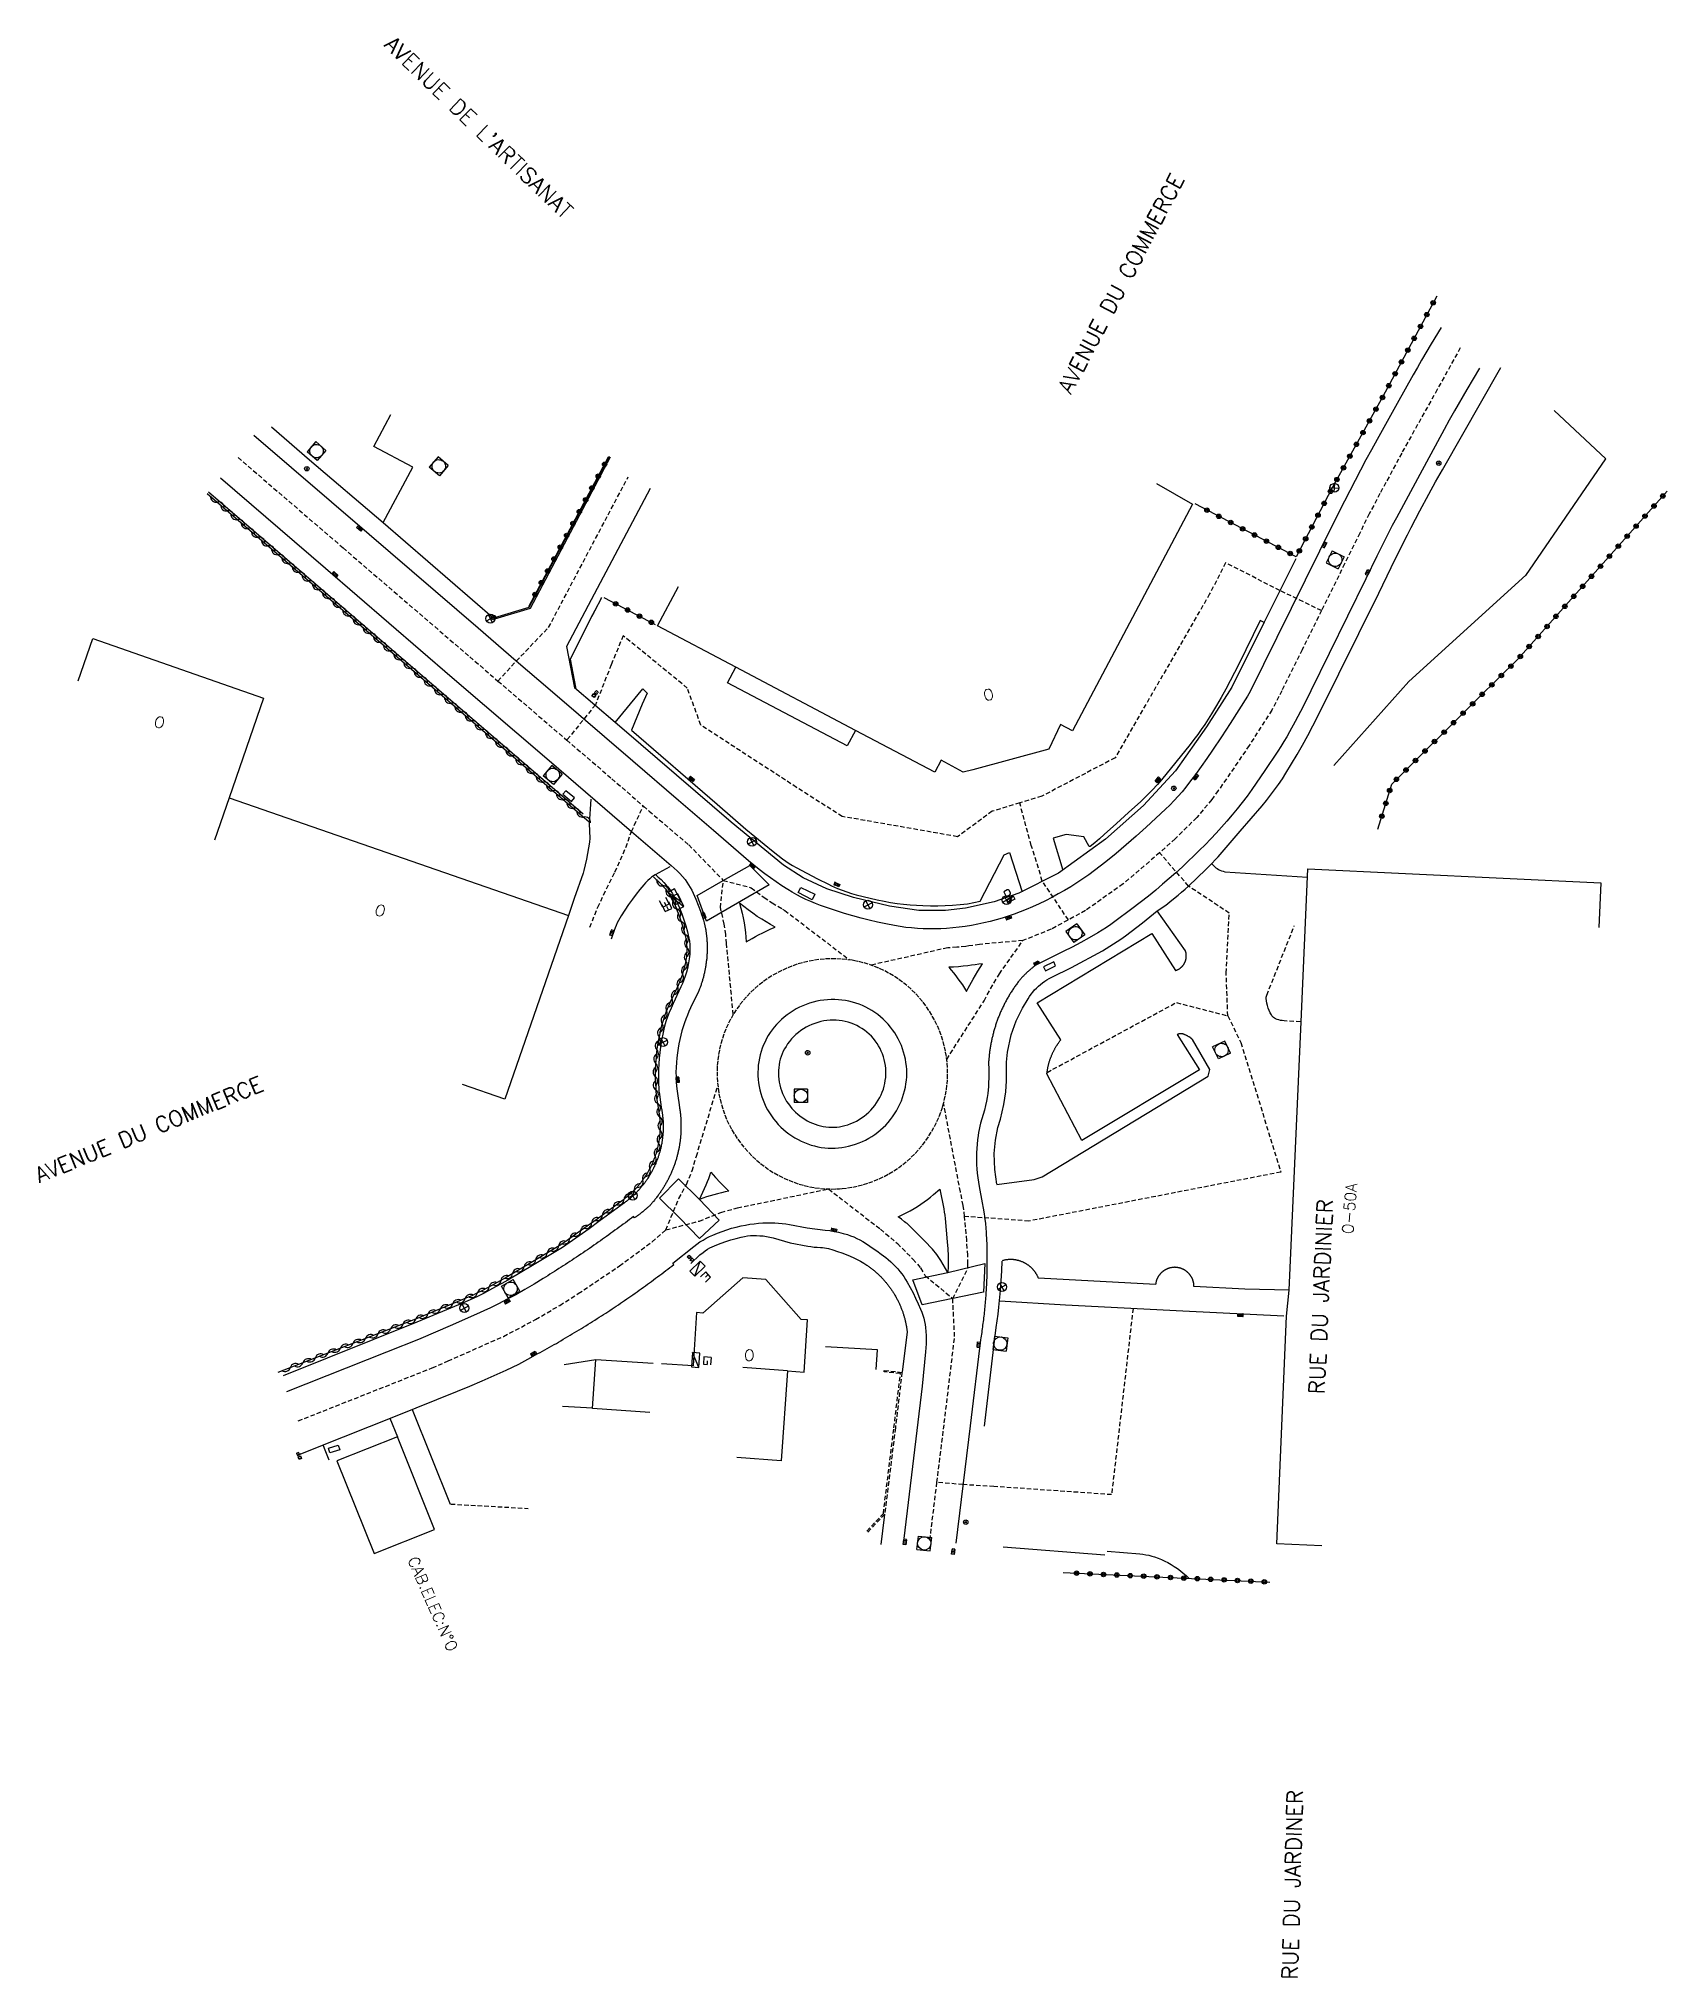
# Model space of a CAD drawing. Header units: millimetres. Extents: x 149510 to 150000, y 153431 to 153997.
# Drawn here: x 149660.1 to 149842.2, y 153689.4 to 153906.1 of the extents above; entities that cross this region are included whole.
import ezdxf
from ezdxf.enums import TextEntityAlignment as Align

# ---------------------------------------------------------------- set-up
doc = ezdxf.new("R2010")
doc.units = ezdxf.units.MM
doc.linetypes.add('DASHED', pattern=[0.75, 0.5, -0.25])
doc.layers.get('0').update_dxf_attribs({"linetype": 'CONTINUOUS'})
for name, color, linetype in [('W0001', 6, 'DASHED'), ('W0006', 2, 'CONTINUOUS'), ('W0008', 7, 'CONTINUOUS'), ('W0014', 7, 'CONTINUOUS'), ('W0015', 2, 'CONTINUOUS'), ('W0017', 7, 'CONTINUOUS'), ('W0020', 2, 'CONTINUOUS'), ('W0100', 7, 'CONTINUOUS'), ('W0103', 1, 'CONTINUOUS'), ('W0112', 1, 'DASHED'), ('W0211', 2, 'CONTINUOUS'), ('W0310', 3, 'CONTINUOUS'), ('W0322', 7, 'CONTINUOUS'), ('W0400', 7, 'CONTINUOUS'), ('W0420', 7, 'CONTINUOUS'), ('W0421', 7, 'CONTINUOUS'), ('W0425', 7, 'CONTINUOUS'), ('W0430', 7, 'CONTINUOUS'), ('W0431', 7, 'CONTINUOUS'), ('W0432', 7, 'CONTINUOUS'), ('W0438', 7, 'CONTINUOUS'), ('W0469', 7, 'CONTINUOUS'), ('W0856', 7, 'CONTINUOUS'), ('W0989', 7, 'CONTINUOUS'), ('W0991', 7, 'CONTINUOUS'), ('W1102', 7, 'CONTINUOUS')]:
    doc.layers.add(name, color=color, linetype=linetype)
doc.styles.get("Standard").update_dxf_attribs({"font": 'romans.shx', "width": 0.85})

msp = doc.modelspace()

# ---------------------------------------------------------------- texts
at = {"layer": 'W0989'}
for s, rotation, p in [("AVENUE DE L'ARTISANAT", 315.9605, (149699.25, 153905.92)), ('AVENUE DU COMMERCE', 62.167, (149774.74, 153866.66)), ('AVENUE DU COMMERCE', 22.4131, (149659.85, 153778.97)), ('RUE DU JARDINIER', 87.4241, (149802.96, 153754.57)), ('RUE DU JARDINER', 88.3684, (149799.97, 153689.13))]:
    msp.add_text(s, height=1.75, rotation=rotation, dxfattribs=at).set_placement(p, align=Align.MIDDLE_LEFT)
at = {"layer": 'W0991'}
for s, rotation, p in [('O', 13.5453, (149766.45, 153832.16)), ('O', 340.8712, (149673.43, 153829.09)), ('O', 340.8712, (149698.11, 153808.05)), ('O-50A', 85.5, (149807.28, 153775.26)), ('O', 356.7176, (149739.53, 153758.31)), ('CAB.ELEC:N°O', 293.6454, (149703.62, 153730.88))]:
    msp.add_text(s, height=1.25, rotation=rotation, dxfattribs=at).set_placement(p, align=Align.CENTER)

# ---------------------------------------------------------------- blocks, each defined once
blk = doc.blocks.new('T420')
for p, q in [((0.75, 0.75), (-0.75, 0.75)), ((-0.75, 0.75), (-0.75, -0.75)), ((0.75, 0.75), (0.75, -0.75)), ((0.75, -0.75), (-0.75, -0.75))]:
    blk.add_line(p, q)
blk.add_ellipse((0, 0), major_axis=(-0.53, 0.53), ratio=1, start_param=3.926991, end_param=10.210176)
blk = doc.blocks.new('T856')
for p, q in [((-0.125, 0), (0.125, 0)), ((0, 0.125), (0, -0.125))]:
    blk.add_line(p, q)
blk.add_ellipse((0, 0), major_axis=(-0.177, 0.177), ratio=1, start_param=3.9269908, end_param=10.2101761)
blk = doc.blocks.new('T425')
for p, q in [((-0.15, 0.6), (0.15, 0.6)), ((-0.15, 0.6), (-0.15, 0.3)), ((-0.15, 0.3), (0.15, 0.3)), ((-0.15, 0.15), (0.15, 0.15)), ((-0.15, -0.15), (-0.15, 0.15)), ((0, 0.45), (0.15, 0.45)), ((0.15, 0.45), (0.15, 0.3)), ((0.15, 0.15), (0.15, -0.15)), ((0.15, -0.15), (-0.15, -0.15))]:
    blk.add_line(p, q)
blk.add_ellipse((0, 0), major_axis=(-0.106, 0.106), ratio=1, start_param=3.926991, end_param=10.210176)
blk = doc.blocks.new('T400')
for p, q in [((-0.15, 0.3), (0.15, 0.3)), ((-0.15, -0.25), (-0.15, 0.3)), ((-0.15, 0.15), (0.15, 0.15)), ((-0.15, 0), (0.15, 0)), ((0.15, 0.3), (0.15, -0.25)), ((-0.15, -0.15), (0.15, -0.15)), ((-0.15, -0.25), (-0.15, -0.3)), ((-0.15, -0.3), (0.15, -0.3)), ((0.15, -0.3), (0.15, -0.25))]:
    blk.add_line(p, q)
blk = doc.blocks.new('T430')
at = {"flags": 128}
for points in [[(0.8, 0.8), (-0.8, 0.8)], [(-0.8, 0.8), (-0.8, 0)], [(0.8, 0.8), (-0.8, 0)], [(-0.8, 0), (0.8, 0)], [(-0.4, 2.1), (0.4, 2.1)], [(-0.4, 2.1), (-0.4, 1.3)], [(-0.4, 1.7), (0, 1.7)], [(-0.4, 1.3), (0.4, 1.3)], [(0.8, 0), (0.8, 0.8)]]:
    blk.add_lwpolyline(points, dxfattribs=at)
blk = doc.blocks.new('T469')
at = {"color": 0, "linetype": 'Continuous', "flags": 128}
for points in [[(-0.35, 0.35), (0.35, -0.35)], [(-0.35, -0.35), (0.35, 0.35)]]:
    blk.add_lwpolyline(points, dxfattribs=at)
at = {"color": 0, "linetype": 'Continuous'}
blk.add_circle((0, 0), 0.5, dxfattribs=at)
blk = doc.blocks.new('T438')
for p, q in [((-0.4, 0.2), (0.4, 0.2)), ((-0.4, -0.2), (-0.4, 0.2)), ((0.15, 1.1), (-0.3, 1.1)), ((-0.3, 1.1), (-0.3, 0.5)), ((-0.3, 0.5), (0.15, 0.5)), ((0.3, 0.65), (0.3, 0.95)), ((0.4, 0.2), (0.4, -0.2))]:
    blk.add_line(p, q)
at = {"flags": 128}
for points in [[(-0.4, -0.2), (0.4, 0.2)], [(0.4, -0.2), (-0.4, -0.2)]]:
    blk.add_lwpolyline(points, dxfattribs=at)
for centre, major_axis, start_param, end_param in [((0.15, 0.95), (0.106, -0.106), 0.785398, 2.356194), ((0.15, 0.65), (0.106, 0.106), 3.926991, 5.497787)]:
    blk.add_ellipse(centre, major_axis=major_axis, ratio=1, start_param=start_param, end_param=end_param)
blk = doc.blocks.new('T432')
at = {"flags": 128}
for points in [[(0.8, 0.8), (-0.8, 0.8)], [(-0.8, 0.8), (-0.8, 0)], [(0.8, 0.8), (-0.8, 0)], [(-0.8, 0), (0.8, 0)], [(-0.4, 2.1), (-0.4, 1.3)], [(-0.4, 1.3), (0.4, 1.3)], [(-0.39, 2.1), (0.41, 2.1)], [(0, 1.7), (0.4, 1.7)], [(0.4, 1.3), (0.4, 1.7)], [(0.8, 0), (0.8, 0.8)]]:
    blk.add_lwpolyline(points, dxfattribs=at)
blk = doc.blocks.new('t310o')
at = {"color": 0, "linetype": 'Continuous'}
for centre, start, end in [((-0.5, 0.38), 216.8699, 323.1304), ((0.5, -0.37), 36.8699, 143.1303)]:
    blk.add_arc(centre, 0.625, start, end, dxfattribs=at)
blk = doc.blocks.new('t322o')
at = {"color": 0, "linetype": 'Continuous'}
for radius in [0.25, 0.15]:
    blk.add_circle((0, 0), radius, dxfattribs=at)

# ---------------------------------------------------------------- linework, layer by layer
at = {"layer": 'W0001'}
for points in [[(149819.04, 153871.53), (149816.46, 153866.88), (149812.49, 153859.77), (149810.06, 153855.24), (149808.87, 153852.97), (149807.8, 153850.82), (149806.11, 153847.41), (149803.52, 153842.16), (149803.52, 153842.16), (149801.36, 153837.78), (149799.1, 153833.21), (149797.97, 153831.03), (149795.44, 153827.08), (149791.99, 153822.04), (149791.25, 153821.04), (149789.58, 153819.03), (149787.16, 153816.66), (149785.43, 153815.1), (149781.34, 153811.61), (149777.15, 153808.63), (149773.3, 153806.55), (149770.15, 153805.28)], [(149682.42, 153859.28), (149694.16, 153849.17), (149708.33, 153836.99), (149711.47, 153834.29), (149719.16, 153827.68), (149724.21, 153823.37), (149727.72, 153820.31), (149728.36, 153819.76), (149732.79, 153815.98), (149736.66, 153812.01)], [(149711.47, 153834.29), (149713.52, 153836.52), (149717.13, 153840.29), (149726.03, 153857.12)], [(149803.52, 153842.16), (149798.88, 153844.41), (149792.8, 153847.5), (149791.02, 153844.02), (149780.45, 153825.71), (149772.25, 153821.41), (149772.25, 153821.41), (149769.79, 153820.67), (149766.72, 153819.74), (149762.84, 153816.89), (149749.96, 153819.15), (149744.85, 153822.4), (149734.15, 153829.37), (149732.63, 153833.51), (149725.46, 153839.36), (149724.13, 153836.11), (149722.36, 153831.63), (149719.16, 153827.68)], [(149721.75, 153806.77), (149722.62, 153809.03), (149724.55, 153812.94), (149725.78, 153815.7), (149726.39, 153817.48), (149727.72, 153820.31)], [(149775.23, 153807.59), (149772.32, 153811.94), (149771.08, 153815.92), (149769.79, 153820.67)], [(149793.05, 153796.87), (149792.87, 153801.66), (149793.21, 153808.35), (149788.65, 153811.38), (149785.43, 153815.1)], [(149737.77, 153797.02), (149737.02, 153804.95), (149736.94, 153805.95), (149736.77, 153807.12), (149736.33, 153808.96), (149736.66, 153812.01), (149739.79, 153811.19), (149741.21, 153810.1), (149742.11, 153809.5), (149743.29, 153808.8), (149743.53, 153808.66), (149750.76, 153803.12)], [(149761.63, 153792), (149765.81, 153798.56), (149766.52, 153799.89), (149767.52, 153801.55), (149770.15, 153805.28), (149765.3, 153804.86), (149764.12, 153804.68), (149763.76, 153804.63), (149762.76, 153804.53), (149761.74, 153804.47), (149753.16, 153802.53)], [(149772.85, 153790.54), (149787.3, 153798.35), (149793.05, 153796.87), (149794.52, 153793.87), (149798.98, 153779.4), (149798.98, 153779.4), (149770.82, 153773.93), (149763.63, 153774.45)], [(149730.24, 153772.95), (149731.69, 153776.47), (149732.55, 153778.03), (149733.17, 153779.54), (149733.65, 153781.17), (149736.04, 153789.07)], [(149759.75, 153738.27), (149760.54, 153744.72), (149761.36, 153751.38), (149762.52, 153761.02), (149762.31, 153765.26), (149763.98, 153768.62), (149763.99, 153769.15), (149763.99, 153770.12), (149763.87, 153771.77), (149763.63, 153774.45), (149763.47, 153775.66), (149763.17, 153777.19), (149763.02, 153777.94), (149761.28, 153787.1)], [(149689.14, 153751.59), (149700.3, 153756.01), (149704.13, 153757.52), (149705.89, 153758.29), (149712.09, 153761.04), (149715.68, 153762.92), (149718.37, 153764.51), (149720.45, 153765.82), (149725.06, 153768.93), (149728.7, 153771.61), (149730.24, 153772.95), (149730.24, 153772.95), (149733.98, 153773.93), (149736.39, 153774.9), (149738.24, 153775.4), (149748.42, 153777.52)], [(149748.42, 153777.52), (149754.23, 153773.02), (149756.13, 153771.42), (149757.86, 153769.67), (149758.71, 153768.69), (149759.24, 153767.82), (149762.31, 153765.26)], [(149782.46, 153764.17), (149780.06, 153743.35), (149766.91, 153744.26), (149763.44, 153744.47), (149760.54, 153744.72)]]:
    msp.add_lwpolyline(points, dxfattribs=at)
msp.add_lwpolyline([(149737.47, 153796.49), (149737.19, 153795.94), (149736.94, 153795.38), (149736.72, 153794.81), (149736.53, 153794.23), (149736.36, 153793.64), (149736.22, 153793.04), (149736.11, 153792.44), (149736.03, 153791.83), (149735.98, 153791.23), (149735.96, 153790.61), (149735.97, 153789.99), (149736.01, 153789.38), (149736.08, 153788.77), (149736.17, 153788.16), (149736.3, 153787.55), (149736.45, 153786.96), (149736.63, 153786.37), (149736.84, 153785.79), (149737.07, 153785.22), (149737.34, 153784.66), (149737.63, 153784.12), (149737.94, 153783.59), (149738.28, 153783.08), (149738.64, 153782.58), (149739.05, 153782.07), (149739.5, 153781.58), (149739.91, 153781.16), (149740.36, 153780.75), (149740.83, 153780.35), (149741.32, 153779.98), (149741.82, 153779.63), (149742.34, 153779.31), (149742.87, 153779.01), (149743.42, 153778.73), (149743.98, 153778.49), (149744.55, 153778.26), (149745.13, 153778.07), (149745.71, 153777.9), (149746.31, 153777.77), (149746.9, 153777.66), (149747.51, 153777.58), (149748.11, 153777.53), (149748.72, 153777.51), (149749.33, 153777.52), (149749.63, 153777.54), (149749.93, 153777.56), (149750.54, 153777.63), (149751.14, 153777.73), (149751.73, 153777.85), (149752.33, 153778.01), (149752.92, 153778.2), (149753.51, 153778.41), (149754.08, 153778.65), (149754.64, 153778.92), (149755.18, 153779.22), (149755.71, 153779.54), (149756.23, 153779.88), (149756.73, 153780.25), (149757.21, 153780.64), (149757.67, 153781.06), (149758.11, 153781.5), (149758.53, 153781.95), (149758.92, 153782.43), (149759.3, 153782.92), (149759.65, 153783.44), (149759.97, 153783.96), (149760.27, 153784.51), (149760.54, 153785.06), (149760.79, 153785.63), (149761.01, 153786.21), (149761.11, 153786.51), (149761.2, 153786.8), (149761.36, 153787.4), (149761.5, 153788), (149761.6, 153788.61), (149761.67, 153789.23), (149761.72, 153789.84), (149761.73, 153790.46), (149761.72, 153791.08), (149761.67, 153791.7), (149761.6, 153792.31), (149761.49, 153792.92), (149761.36, 153793.53), (149761.2, 153794.12), (149761.01, 153794.71), (149760.79, 153795.29), (149760.54, 153795.86), (149760.26, 153796.41), (149759.96, 153796.95), (149759.64, 153797.48), (149759.29, 153797.99), (149758.91, 153798.48), (149758.51, 153798.95), (149758.09, 153799.4), (149757.65, 153799.84), (149757.18, 153800.25), (149756.7, 153800.64), (149756.2, 153801), (149755.68, 153801.34), (149755.14, 153801.65), (149754.59, 153801.94), (149754.03, 153802.2), (149753.46, 153802.43), (149752.87, 153802.64), (149752.28, 153802.81), (149751.68, 153802.96), (149751.37, 153803.02), (149751.07, 153803.08), (149750.45, 153803.16), (149749.84, 153803.22), (149749.22, 153803.25), (149748.59, 153803.25), (149747.97, 153803.22), (149747.35, 153803.16), (149746.73, 153803.07), (149746.12, 153802.95), (149745.52, 153802.8), (149744.92, 153802.63), (149744.33, 153802.42), (149743.75, 153802.19), (149743.19, 153801.93), (149742.63, 153801.65), (149742.09, 153801.34), (149741.57, 153801), (149741.06, 153800.64), (149740.57, 153800.26), (149740.1, 153799.85), (149739.66, 153799.43), (149739.24, 153798.98), (149738.83, 153798.52), (149738.46, 153798.04), (149738.1, 153797.54), (149737.77, 153797.02)], close=True, dxfattribs=at)
at = {"layer": 'W0006'}
for points in [[(149698.63, 153852.01), (149701.94, 153858.2), (149697.61, 153860.52), (149699.48, 153864.08)], [(149711.11, 153841.38), (149714.95, 153842.54), (149723.92, 153859.43)], [(149720.15, 153833.49), (149720.16, 153833.6), (149719.58, 153836.73), (149721.62, 153840.86), (149723.05, 153843.57)], [(149797.11, 153840.85), (149796.67, 153841.04), (149794.28, 153836.19), (149793.81, 153835.24), (149793.32, 153834.3), (149792.82, 153833.37), (149792.31, 153832.45), (149791.78, 153831.54), (149791.24, 153830.63), (149790.87, 153830.03), (149790.49, 153829.45), (149790.09, 153828.87), (149789.69, 153828.3), (149789.27, 153827.74), (149788.84, 153827.19), (149787.25, 153825.21), (149785.65, 153823.24), (149785.42, 153822.98), (149785.19, 153822.72), (149784.58, 153822.08), (149783.96, 153821.46), (149783.32, 153820.84), (149781.97, 153819.59), (149780.62, 153818.35), (149779.25, 153817.12), (149778.72, 153816.67), (149778.19, 153816.22), (149777.65, 153815.79), (149777.62, 153815.78), (149777.59, 153815.78), (149777.56, 153815.81), (149776.95, 153816.88), (149774.99, 153817.15), (149773.52, 153816.71), (149774.6, 153813.14)], [(149724.56, 153829.66), (149727.67, 153833.43), (149728.15, 153832.95), (149727.59, 153831.69), (149726.39, 153828.8), (149735.96, 153820.51), (149739.19, 153817.75), (149740.2, 153816.9), (149741.22, 153816.06), (149742.25, 153815.24), (149743.29, 153814.43), (149743.65, 153814.16), (149744.02, 153813.91), (149744.4, 153813.68), (149744.79, 153813.46), (149745.99, 153812.82), (149747.19, 153812.19), (149748.4, 153811.57), (149748.74, 153811.41), (149749.08, 153811.26), (149749.42, 153811.11), (149749.94, 153810.91), (149750.46, 153810.73), (149750.98, 153810.56), (149751.51, 153810.4), (149752.29, 153810.2), (149753.07, 153810.01), (149753.85, 153809.84), (149754.64, 153809.68), (149755.36, 153809.55), (149756.08, 153809.44), (149756.8, 153809.35), (149757.53, 153809.28), (149758.25, 153809.23), (149758.98, 153809.2), (149759.81, 153809.18), (149760.64, 153809.18), (149761.46, 153809.21), (149762.29, 153809.25), (149763.12, 153809.31), (149763.94, 153809.39), (149765.38, 153809.68), (149768.04, 153814.88), (149768.64, 153815.13), (149770.05, 153810.74)], [(149791.27, 153813.87), (149791.37, 153813.75), (149791.49, 153813.63), (149791.61, 153813.52), (149791.73, 153813.42), (149791.87, 153813.33), (149792.01, 153813.24), (149792.18, 153813.16), (149792.35, 153813.09), (149792.53, 153813.03), (149792.72, 153812.98), (149801.97, 153812.36)], [(149767.25, 153778.02), (149771.39, 153778.57), (149772.32, 153778.89), (149790.84, 153790.12), (149791.05, 153790.86), (149789.52, 153793.52), (149789.1, 153794.21), (149789.08, 153794.24), (149789.06, 153794.26), (149789.03, 153794.29), (149789.01, 153794.31), (149788.98, 153794.34), (149788.95, 153794.36), (149788.93, 153794.38), (149788.9, 153794.4), (149788.87, 153794.43), (149788.84, 153794.45), (149788.81, 153794.47), (149788.78, 153794.49), (149788.75, 153794.51), (149788.72, 153794.53), (149788.69, 153794.54), (149788.64, 153794.57), (149788.6, 153794.6), (149788.55, 153794.62), (149788.5, 153794.65), (149788.45, 153794.67), (149788.4, 153794.7), (149788.35, 153794.72), (149788.3, 153794.74), (149788.25, 153794.76), (149788.2, 153794.79), (149788.17, 153794.8), (149788.14, 153794.81), (149788.12, 153794.82), (149788.09, 153794.82), (149788.06, 153794.83), (149788.04, 153794.84), (149788.01, 153794.85), (149787.98, 153794.85), (149787.95, 153794.86), (149787.92, 153794.86), (149787.9, 153794.87), (149787.88, 153794.87), (149787.86, 153794.87), (149787.84, 153794.87), (149787.82, 153794.87), (149787.8, 153794.87), (149787.77, 153794.87), (149787.75, 153794.87), (149787.73, 153794.87), (149787.71, 153794.86), (149787.68, 153794.86), (149787.65, 153794.85), (149787.62, 153794.84), (149787.59, 153794.84), (149787.56, 153794.83), (149787.52, 153794.82), (149787.49, 153794.81), (149787.46, 153794.8), (149787.43, 153794.79), (149787.4, 153794.78), (149789.88, 153790.85), (149776.73, 153782.94), (149772.83, 153790.39), (149772.84, 153790.47), (149772.85, 153790.54), (149772.86, 153790.62), (149772.87, 153790.69), (149772.88, 153790.77), (149772.89, 153790.84), (149772.9, 153790.92), (149772.92, 153790.99), (149772.93, 153791.07), (149772.95, 153791.14), (149772.97, 153791.22), (149772.98, 153791.29), (149773, 153791.36), (149773.02, 153791.44), (149773.04, 153791.51), (149773.06, 153791.58), (149773.08, 153791.66), (149773.1, 153791.73), (149773.12, 153791.8), (149773.15, 153791.87), (149773.17, 153791.95), (149773.19, 153792.02), (149773.22, 153792.09), (149773.25, 153792.16), (149773.27, 153792.23), (149773.3, 153792.3), (149773.33, 153792.37), (149773.36, 153792.44), (149773.38, 153792.51), (149773.41, 153792.58), (149773.44, 153792.64), (149773.47, 153792.71), (149773.5, 153792.77), (149773.53, 153792.84), (149773.57, 153792.9), (149773.6, 153792.97), (149773.63, 153793.03), (149773.67, 153793.09), (149773.7, 153793.16), (149773.73, 153793.22), (149773.77, 153793.28), (149773.81, 153793.34), (149773.84, 153793.41), (149773.88, 153793.47), (149773.92, 153793.53), (149773.96, 153793.59), (149774, 153793.65), (149774.03, 153793.71), (149774.08, 153793.77), (149774.12, 153793.83), (149774.16, 153793.89), (149774.2, 153793.95), (149774.24, 153794.01), (149774.28, 153794.06), (149774.33, 153794.12), (149774.37, 153794.18), (149774.37, 153794.18), (149771.76, 153798.34), (149784.56, 153806.09), (149787.19, 153801.92), (149787.22, 153801.93), (149787.26, 153801.95), (149787.29, 153801.96), (149787.32, 153801.97), (149787.36, 153801.98), (149787.39, 153802), (149787.43, 153802.01), (149787.46, 153802.03), (149787.49, 153802.05), (149787.52, 153802.06), (149787.56, 153802.08), (149787.59, 153802.1), (149787.62, 153802.12), (149787.65, 153802.14), (149787.68, 153802.16), (149787.71, 153802.18), (149787.74, 153802.2), (149787.77, 153802.22), (149787.8, 153802.25), (149787.82, 153802.27), (149787.85, 153802.3), (149787.88, 153802.32), (149787.9, 153802.35), (149787.93, 153802.37), (149787.96, 153802.4), (149787.98, 153802.43), (149788, 153802.45), (149788.03, 153802.48), (149788.05, 153802.51), (149788.07, 153802.54), (149788.09, 153802.57), (149788.12, 153802.6), (149788.14, 153802.63), (149788.16, 153802.66), (149788.17, 153802.69), (149788.19, 153802.72), (149788.21, 153802.75), (149788.23, 153802.79), (149788.24, 153802.82), (149788.26, 153802.85), (149788.27, 153802.88), (149788.29, 153802.92), (149788.3, 153802.95), (149788.31, 153802.99), (149788.33, 153803.02), (149788.34, 153803.05), (149788.35, 153803.09), (149788.36, 153803.12), (149788.37, 153803.16), (149788.37, 153803.19), (149788.38, 153803.23), (149788.39, 153803.27), (149788.39, 153803.3), (149788.4, 153803.34), (149788.4, 153803.37), (149788.41, 153803.41), (149788.41, 153803.44), (149788.41, 153803.48), (149788.41, 153803.52), (149788.41, 153803.55), (149788.41, 153803.59), (149788.41, 153803.63), (149788.41, 153803.66), (149788.41, 153803.7), (149788.41, 153803.73), (149788.4, 153803.77), (149788.4, 153803.81), (149788.39, 153803.84), (149788.39, 153803.88), (149788.38, 153803.91), (149788.37, 153803.95), (149788.36, 153803.98), (149788.35, 153804.02), (149788.34, 153804.05), (149788.33, 153804.09), (149788.32, 153804.12), (149785.17, 153808.6)], [(149799.92, 153766.22), (149794.96, 153766.31), (149789.27, 153766.62), (149789.27, 153766.66), (149789.27, 153766.7), (149789.27, 153766.74), (149789.26, 153766.78), (149789.26, 153766.82), (149789.26, 153766.86), (149789.25, 153766.9), (149789.24, 153766.94), (149789.24, 153766.99), (149789.23, 153767.03), (149789.22, 153767.07), (149789.21, 153767.11), (149789.2, 153767.15), (149789.19, 153767.19), (149789.18, 153767.23), (149789.17, 153767.27), (149789.15, 153767.3), (149789.14, 153767.34), (149789.13, 153767.38), (149789.11, 153767.42), (149789.09, 153767.46), (149789.08, 153767.5), (149789.06, 153767.53), (149789.04, 153767.57), (149789.02, 153767.61), (149789, 153767.64), (149788.98, 153767.68), (149788.96, 153767.71), (149788.94, 153767.75), (149788.92, 153767.78), (149788.9, 153767.82), (149788.87, 153767.85), (149788.85, 153767.89), (149788.82, 153767.92), (149788.8, 153767.95), (149788.77, 153767.98), (149788.74, 153768.01), (149788.72, 153768.04), (149788.69, 153768.08), (149788.66, 153768.1), (149788.63, 153768.13), (149788.6, 153768.16), (149788.57, 153768.19), (149788.54, 153768.22), (149788.51, 153768.25), (149788.48, 153768.27), (149788.45, 153768.3), (149788.41, 153768.32), (149788.38, 153768.35), (149788.35, 153768.37), (149788.31, 153768.39), (149788.28, 153768.42), (149788.24, 153768.44), (149788.21, 153768.46), (149788.17, 153768.48), (149788.14, 153768.5), (149788.1, 153768.52), (149788.06, 153768.54), (149788.03, 153768.56), (149787.99, 153768.57), (149787.95, 153768.59), (149787.91, 153768.6), (149787.87, 153768.62), (149787.83, 153768.63), (149787.8, 153768.65), (149787.76, 153768.66), (149787.72, 153768.67), (149787.68, 153768.68), (149787.64, 153768.69), (149787.6, 153768.7), (149787.56, 153768.71), (149787.52, 153768.72), (149787.48, 153768.73), (149787.44, 153768.73), (149787.39, 153768.74), (149787.35, 153768.74), (149787.31, 153768.75), (149787.27, 153768.75), (149787.23, 153768.75), (149787.19, 153768.75), (149787.15, 153768.76), (149787.11, 153768.76), (149787.07, 153768.75), (149787.02, 153768.75), (149786.98, 153768.75), (149786.94, 153768.75), (149786.9, 153768.74), (149786.86, 153768.74), (149786.82, 153768.73), (149786.78, 153768.73), (149786.74, 153768.72), (149786.7, 153768.71), (149786.66, 153768.71), (149786.62, 153768.7), (149786.58, 153768.69), (149786.54, 153768.68), (149786.5, 153768.66), (149786.46, 153768.65), (149786.42, 153768.64), (149786.38, 153768.62), (149786.34, 153768.61), (149786.3, 153768.6), (149786.27, 153768.58), (149786.23, 153768.56), (149786.19, 153768.55), (149786.15, 153768.53), (149786.12, 153768.51), (149786.08, 153768.49), (149786.05, 153768.47), (149786.01, 153768.45), (149785.97, 153768.43), (149785.94, 153768.4), (149785.91, 153768.38), (149785.87, 153768.36), (149785.84, 153768.33), (149785.81, 153768.31), (149785.77, 153768.28), (149785.74, 153768.26), (149785.71, 153768.23), (149785.68, 153768.2), (149785.65, 153768.18), (149785.62, 153768.15), (149785.59, 153768.12), (149785.56, 153768.09), (149785.53, 153768.06), (149785.51, 153768.03), (149785.48, 153768), (149785.45, 153767.96), (149785.43, 153767.93), (149785.4, 153767.9), (149785.38, 153767.87), (149785.35, 153767.83), (149785.33, 153767.8), (149785.31, 153767.76), (149785.28, 153767.73), (149785.26, 153767.69), (149785.24, 153767.66), (149785.22, 153767.62), (149785.2, 153767.59), (149785.19, 153767.55), (149785.17, 153767.51), (149785.15, 153767.47), (149785.13, 153767.44), (149785.12, 153767.4), (149785.1, 153767.36), (149785.09, 153767.32), (149785.08, 153767.28), (149785.06, 153767.24), (149785.05, 153767.2), (149785.04, 153767.16), (149785.03, 153767.12), (149785.02, 153767.08), (149785.01, 153767.04), (149785, 153767), (149785, 153766.96), (149784.99, 153766.92), (149784.98, 153766.88), (149784.98, 153766.84), (149771.89, 153767.55), (149771.87, 153767.6), (149771.85, 153767.65), (149771.83, 153767.69), (149771.81, 153767.74), (149771.78, 153767.78), (149771.76, 153767.83), (149771.74, 153767.87), (149771.71, 153767.91), (149771.69, 153767.96), (149771.66, 153768), (149771.64, 153768.04), (149771.61, 153768.08), (149771.58, 153768.13), (149771.56, 153768.17), (149771.53, 153768.21), (149771.5, 153768.25), (149771.47, 153768.29), (149771.44, 153768.33), (149771.41, 153768.37), (149771.38, 153768.41), (149771.35, 153768.44), (149771.31, 153768.48), (149771.28, 153768.52), (149771.25, 153768.56), (149771.21, 153768.59), (149771.18, 153768.63), (149771.14, 153768.66), (149771.11, 153768.7), (149771.07, 153768.73), (149771.03, 153768.77), (149771, 153768.8), (149770.96, 153768.83), (149770.92, 153768.86), (149770.88, 153768.9), (149770.84, 153768.93), (149770.8, 153768.96), (149770.76, 153768.99), (149770.72, 153769.01), (149770.68, 153769.04), (149770.64, 153769.07), (149770.6, 153769.1), (149770.56, 153769.12), (149770.51, 153769.15), (149770.47, 153769.18), (149770.43, 153769.2), (149770.38, 153769.22), (149770.34, 153769.25), (149770.29, 153769.27), (149770.25, 153769.29), (149770.2, 153769.31), (149770.16, 153769.34), (149770.11, 153769.36), (149770.07, 153769.38), (149770.02, 153769.39), (149769.97, 153769.41), (149769.92, 153769.43), (149769.88, 153769.45), (149769.83, 153769.46), (149769.78, 153769.48), (149769.73, 153769.49), (149769.68, 153769.51), (149769.64, 153769.52), (149769.59, 153769.53), (149769.54, 153769.54), (149769.49, 153769.55), (149769.44, 153769.56), (149769.39, 153769.57), (149769.34, 153769.58), (149769.29, 153769.59), (149769.24, 153769.6), (149769.19, 153769.6), (149769.14, 153769.61), (149769.09, 153769.62), (149769.04, 153769.62), (149768.99, 153769.62), (149768.94, 153769.63), (149768.89, 153769.63), (149768.84, 153769.63), (149768.79, 153769.63), (149768.74, 153769.63), (149768.69, 153769.63), (149768.64, 153769.63), (149768.59, 153769.62), (149768.54, 153769.62), (149768.49, 153769.62), (149768.44, 153769.61), (149768.39, 153769.61), (149768.34, 153769.6), (149768.29, 153769.59), (149768.24, 153769.58), (149768.19, 153769.58), (149768.14, 153769.57), (149768.09, 153769.56), (149768.04, 153769.55), (149767.99, 153769.53), (149767.94, 153769.52), (149767.89, 153769.51), (149767.84, 153769.49)], [(149799.32, 153763.31), (149788.04, 153763.85), (149774.92, 153764.52), (149767.56, 153764.99)], [(149753.75, 153757.35), (149753.91, 153759.54), (149748.09, 153759.88)], [(149701.87, 153752.86), (149706.11, 153742.29)], [(149767.95, 153737.51), (149779.29, 153736.63)], [(149779.58, 153737.03), (149783.22, 153736.73), (149783.56, 153736.69), (149783.89, 153736.64), (149784.22, 153736.57), (149784.55, 153736.49), (149784.87, 153736.39), (149785.25, 153736.25), (149785.63, 153736.1), (149786, 153735.93), (149786.36, 153735.75), (149786.71, 153735.55), (149787.07, 153735.33), (149787.42, 153735.1), (149787.75, 153734.85), (149788.08, 153734.58), (149788.39, 153734.3), (149788.69, 153734)]]:
    msp.add_lwpolyline(points, dxfattribs=at)
at = {"layer": 'W0008'}
for points in [[(149816.9, 153873.81), (149815.8, 153871.98), (149814.71, 153870.14), (149814.24, 153869.33), (149813.78, 153868.51), (149811.99, 153865.32), (149809.73, 153861.28), (149809.11, 153860.15), (149808.5, 153859.01), (149807.28, 153856.71), (149806.08, 153854.4), (149803.9, 153850.04), (149803.3, 153848.8), (149798.55, 153839.17), (149797.05, 153836.14), (149795.54, 153833.12), (149795.4, 153832.86), (149795.25, 153832.6), (149794.29, 153831.08), (149793.31, 153829.56), (149792.33, 153828.06), (149791.33, 153826.56), (149790.71, 153825.65), (149790.08, 153824.75), (149789.44, 153823.86), (149788.78, 153822.98), (149788.37, 153822.44), (149787.94, 153821.92), (149787.5, 153821.41), (149787.05, 153820.92), (149786.58, 153820.43), (149786.09, 153819.96), (149785.01, 153818.95), (149783.92, 153817.95), (149782.81, 153816.96), (149781.69, 153815.99), (149780.56, 153815.03), (149779.41, 153814.09), (149778.79, 153813.59), (149778.15, 153813.1), (149777.5, 153812.63), (149776.84, 153812.17), (149776.17, 153811.73), (149775.49, 153811.3), (149774.8, 153810.89), (149774.1, 153810.49), (149773.4, 153810.11), (149772.68, 153809.74), (149771.96, 153809.39), (149771.23, 153809.06), (149770.5, 153808.74), (149769.84, 153808.48), (149769.18, 153808.23), (149768.51, 153808), (149767.84, 153807.79), (149767.16, 153807.59), (149766.48, 153807.41), (149765.79, 153807.25), (149765.1, 153807.1), (149764.41, 153806.97), (149763.71, 153806.86), (149763.01, 153806.77), (149762.31, 153806.69), (149761.61, 153806.64), (149760.96, 153806.6), (149760.31, 153806.58), (149759.66, 153806.58), (149759.01, 153806.6), (149758.36, 153806.64), (149757.71, 153806.69), (149757.06, 153806.76), (149756.42, 153806.85), (149755.78, 153806.96), (149754.84, 153807.14), (149753.91, 153807.34), (149752.98, 153807.55), (149752.06, 153807.79), (149751.14, 153808.04), (149750.22, 153808.3), (149749.31, 153808.59), (149748.41, 153808.89), (149747.51, 153809.21), (149746.97, 153809.41), (149746.43, 153809.64), (149745.9, 153809.87), (149745.38, 153810.13), (149744.87, 153810.4), (149744.36, 153810.68), (149743.87, 153810.98), (149743.21, 153811.4), (149742.56, 153811.83), (149741.92, 153812.28), (149741.29, 153812.74), (149740.68, 153813.22), (149740.07, 153813.7), (149739.47, 153814.21), (149735.56, 153817.57), (149731.65, 153820.93), (149726.53, 153825.34), (149717.31, 153833.27), (149713.52, 153836.52), (149709.25, 153840.2), (149697.08, 153850.66), (149684.18, 153861.73)], [(149821.18, 153869.25), (149819.78, 153866.87), (149818.4, 153864.48), (149817.81, 153863.44), (149817.24, 153862.4), (149814.52, 153857.38), (149811.9, 153852.53), (149811.44, 153851.66), (149810.99, 153850.78), (149809.72, 153848.24), (149808.47, 153845.7), (149802.33, 153833.2), (149801.76, 153832.04), (149801.17, 153830.9), (149800.57, 153829.75), (149799.96, 153828.62), (149799.65, 153828.07), (149799.32, 153827.52), (149798.99, 153826.98), (149798.64, 153826.45), (149797.18, 153824.3), (149795.72, 153822.15), (149795.46, 153821.78), (149795.2, 153821.42), (149794.65, 153820.71), (149794.1, 153820.01), (149793.53, 153819.32), (149792.95, 153818.64), (149792.36, 153817.97), (149791.76, 153817.3), (149791.15, 153816.65), (149790.52, 153816), (149789.9, 153815.37), (149789.27, 153814.75), (149788.63, 153814.14), (149787.98, 153813.54), (149787.25, 153812.87), (149786.51, 153812.21), (149785.76, 153811.57), (149785, 153810.93), (149784.59, 153810.59), (149784.18, 153810.26), (149783.24, 153809.55), (149782.31, 153808.83), (149780.43, 153807.41), (149779.97, 153807.07), (149779.49, 153806.74), (149779.01, 153806.43), (149778.52, 153806.14), (149777.57, 153805.59), (149776.61, 153805.06), (149775.64, 153804.55), (149774.66, 153804.05), (149771.46, 153802.44), (149771.39, 153802.38), (149771.31, 153802.32), (149771.24, 153802.27), (149771.17, 153802.21), (149771.09, 153802.15), (149771.02, 153802.09), (149770.95, 153802.02), (149770.88, 153801.96), (149770.81, 153801.9), (149770.74, 153801.84), (149770.67, 153801.77), (149770.6, 153801.71), (149770.53, 153801.64), (149770.47, 153801.58), (149770.4, 153801.51), (149770.33, 153801.45), (149770.27, 153801.38), (149770.2, 153801.31), (149770.13, 153801.25), (149770.07, 153801.18), (149770.01, 153801.11), (149769.94, 153801.04), (149769.88, 153800.97), (149769.82, 153800.9), (149769.76, 153800.83), (149769.69, 153800.76), (149769.62, 153800.67), (149769.56, 153800.57), (149769.49, 153800.48), (149769.42, 153800.39), (149769.35, 153800.3), (149769.29, 153800.2), (149769.22, 153800.11), (149769.16, 153800.01), (149769.09, 153799.92), (149769.03, 153799.82), (149768.97, 153799.73), (149768.9, 153799.63), (149768.84, 153799.53), (149768.78, 153799.43), (149768.72, 153799.34), (149768.66, 153799.24), (149768.6, 153799.14), (149768.54, 153799.04), (149768.49, 153798.94), (149768.43, 153798.84), (149768.37, 153798.74), (149768.32, 153798.64), (149768.26, 153798.54), (149768.21, 153798.44), (149768.16, 153798.34), (149768.1, 153798.24), (149768.05, 153798.13), (149768, 153798.03), (149767.95, 153797.93), (149767.9, 153797.82), (149767.85, 153797.72), (149767.8, 153797.62), (149767.76, 153797.51), (149767.71, 153797.41), (149767.66, 153797.3), (149767.62, 153797.2), (149767.57, 153797.09), (149767.53, 153796.98), (149767.49, 153796.88), (149767.44, 153796.78), (149767.4, 153796.67), (149767.36, 153796.57), (149767.32, 153796.46), (149767.29, 153796.36), (149767.25, 153796.25), (149767.21, 153796.15), (149767.17, 153796.04), (149767.14, 153795.94), (149767.1, 153795.83), (149767.07, 153795.73), (149767.04, 153795.62), (149767, 153795.51), (149766.97, 153795.4), (149766.94, 153795.3), (149766.91, 153795.19), (149766.88, 153795.08), (149766.85, 153794.97), (149766.82, 153794.87), (149766.79, 153794.76), (149766.77, 153794.65), (149766.74, 153794.54), (149766.71, 153794.43), (149766.69, 153794.32), (149766.66, 153794.21), (149766.64, 153794.11), (149766.62, 153794), (149766.6, 153793.89), (149766.57, 153793.78), (149766.55, 153793.67), (149766.53, 153793.56), (149766.52, 153793.45), (149766.5, 153793.34), (149766.48, 153793.23), (149766.46, 153793.12), (149766.45, 153793.01), (149766.43, 153792.89), (149766.42, 153792.78), (149766.4, 153792.67), (149766.39, 153792.56), (149766.38, 153792.45), (149766.37, 153792.34), (149766.36, 153792.23), (149766.35, 153792.12), (149766.34, 153792.01), (149766.33, 153791.89), (149766.32, 153791.78), (149766.33, 153790.76), (149766.33, 153790.03), (149766.31, 153789.3), (149766.3, 153788.95), (149766.27, 153788.59), (149766.22, 153788.17), (149766.15, 153787.75), (149766.08, 153787.34), (149765.97, 153786.84), (149765.84, 153786.34), (149765.71, 153785.84), (149765.42, 153784.86), (149765.33, 153784.52), (149765.25, 153784.18), (149765.19, 153783.84), (149765.13, 153783.5), (149765.07, 153783.01), (149765.02, 153782.52), (149764.99, 153782.03), (149764.96, 153781.54), (149764.96, 153781.09), (149764.96, 153780.65), (149764.98, 153780.21), (149765.01, 153779.77), (149765.05, 153779.27), (149765.11, 153778.78), (149765.18, 153778.28), (149765.27, 153777.79), (149765.6, 153775.98), (149765.71, 153775.37), (149765.81, 153774.75), (149765.9, 153774.13), (149765.95, 153773.64), (149766, 153773.15), (149766.04, 153772.67), (149766.05, 153772.47), (149766.06, 153772.27), (149766.07, 153772.08), (149766.08, 153771.88), (149766.09, 153771.68), (149766.1, 153771.49), (149766.1, 153771.29), (149766.11, 153771.09), (149766.11, 153770.9), (149766.12, 153770.7), (149766.12, 153770.5), (149766.13, 153770.31), (149766.13, 153770.11), (149766.13, 153769.91), (149766.13, 153769.72), (149766.13, 153769.52), (149766.13, 153769.32), (149766.13, 153769.13), (149766.13, 153768.93), (149766.13, 153768.73), (149766.13, 153768.54), (149766.12, 153768.34), (149766.12, 153768.14), (149766.11, 153767.95), (149766.11, 153767.75), (149766.1, 153767.55), (149766.09, 153767.36), (149766.08, 153767.16), (149766.08, 153766.96), (149766.07, 153766.77), (149766.06, 153766.57), (149766.05, 153766.38), (149766.03, 153766.17), (149766.02, 153765.97), (149766.01, 153765.76), (149765.99, 153765.56), (149765.98, 153765.35), (149765.96, 153765.15), (149765.94, 153764.94), (149765.93, 153764.74), (149765.91, 153764.53), (149765.89, 153764.33), (149765.87, 153764.12), (149765.85, 153763.92), (149765.83, 153763.72), (149765.8, 153763.51), (149765.78, 153763.31), (149765.76, 153763.1), (149765.73, 153762.9), (149765.71, 153762.7), (149765.68, 153762.49), (149765.65, 153762.29), (149765.63, 153762.09), (149765.6, 153761.88), (149765.57, 153761.68), (149765.54, 153761.48), (149765.51, 153761.27), (149765.48, 153761.07), (149765.44, 153760.87), (149765.41, 153760.67), (149764.25, 153751.03), (149762.64, 153737.91)], [(149711.12, 153841.23), (149715.11, 153842.45), (149724.06, 153859.35)], [(149680.45, 153856.99), (149692.19, 153846.89), (149706.36, 153834.7), (149717.2, 153825.4), (149726.39, 153817.48), (149730.84, 153813.69), (149731.17, 153813.39), (149731.49, 153813.08), (149731.8, 153812.76), (149732.09, 153812.43), (149732.38, 153812.09), (149732.59, 153811.8), (149732.78, 153811.51), (149732.97, 153811.21), (149733.13, 153810.9), (149733.29, 153810.58), (149733.57, 153809.92), (149733.84, 153809.25), (149734.1, 153808.58), (149734.34, 153807.9), (149734.45, 153807.58), (149734.53, 153807.26), (149734.61, 153806.93), (149734.67, 153806.6), (149734.69, 153806.5), (149734.7, 153806.4), (149734.72, 153806.31), (149734.73, 153806.21), (149734.74, 153806.11), (149734.76, 153806.01), (149734.77, 153805.91), (149734.78, 153805.81), (149734.79, 153805.71), (149734.8, 153805.62), (149734.81, 153805.52), (149734.82, 153805.42), (149734.82, 153805.32), (149734.83, 153805.22), (149734.84, 153805.12), (149734.84, 153805.02), (149734.84, 153804.92), (149734.85, 153804.82), (149734.85, 153804.72), (149734.85, 153804.62), (149734.85, 153804.53), (149734.85, 153804.43), (149734.85, 153804.33), (149734.85, 153804.23), (149734.85, 153804.13), (149734.85, 153804.03), (149734.84, 153803.93), (149734.84, 153803.83), (149734.83, 153803.73), (149734.83, 153803.63), (149734.82, 153803.53), (149734.81, 153803.43), (149734.8, 153803.34), (149734.8, 153803.24), (149734.79, 153803.14), (149734.78, 153803.04), (149734.76, 153802.94), (149734.75, 153802.84), (149734.74, 153802.74), (149734.72, 153802.65), (149734.71, 153802.55), (149734.7, 153802.45), (149734.68, 153802.35), (149734.66, 153802.25), (149734.64, 153802.16), (149734.63, 153802.06), (149734.61, 153801.96), (149734.59, 153801.86), (149734.57, 153801.77), (149734.55, 153801.67), (149734.52, 153801.57), (149734.5, 153801.48), (149734.48, 153801.38), (149734.45, 153801.28), (149734.43, 153801.19), (149734.4, 153801.09), (149734.37, 153801), (149734.35, 153800.9), (149734.32, 153800.8), (149734.29, 153800.71), (149734.26, 153800.61), (149734.23, 153800.52), (149734.2, 153800.43), (149734.17, 153800.33), (149734.13, 153800.24), (149734.1, 153800.14), (149734.07, 153800.05), (149734.03, 153799.96), (149734, 153799.87), (149733.96, 153799.77), (149733.92, 153799.68), (149733.89, 153799.59), (149733.89, 153799.59), (149733.01, 153797.77), (149732.82, 153797.35), (149732.64, 153796.93), (149732.47, 153796.51), (149732.31, 153796.08), (149732.17, 153795.64), (149732.03, 153795.18), (149731.91, 153794.7), (149731.8, 153794.23), (149731.7, 153793.75), (149731.61, 153793.27), (149731.53, 153792.73), (149731.46, 153792.19), (149731.42, 153791.65), (149731.39, 153791.11), (149731.37, 153790.57), (149731.38, 153790.04), (149731.4, 153789.51), (149731.43, 153788.99), (149731.49, 153788.46), (149731.56, 153787.94), (149731.72, 153786.92), (149731.73, 153786.82), (149731.75, 153786.72), (149731.77, 153786.63), (149731.78, 153786.53), (149731.8, 153786.43), (149731.81, 153786.33), (149731.82, 153786.23), (149731.84, 153786.13), (149731.85, 153786.03), (149731.86, 153785.93), (149731.87, 153785.83), (149731.88, 153785.73), (149731.89, 153785.63), (149731.9, 153785.53), (149731.9, 153785.43), (149731.91, 153785.33), (149731.92, 153785.23), (149731.92, 153785.13), (149731.93, 153785.03), (149731.93, 153784.93), (149731.93, 153784.83), (149731.93, 153784.73), (149731.93, 153784.63), (149731.93, 153784.53), (149731.93, 153784.43), (149731.93, 153784.33), (149731.93, 153784.23), (149731.93, 153784.13), (149731.92, 153784.03), (149731.92, 153783.93), (149731.92, 153783.83), (149731.91, 153783.73), (149731.9, 153783.64), (149731.9, 153783.54), (149731.89, 153783.44), (149731.88, 153783.34), (149731.87, 153783.24), (149731.86, 153783.14), (149731.85, 153783.04), (149731.84, 153782.94), (149731.82, 153782.84), (149731.81, 153782.74), (149731.79, 153782.64), (149731.78, 153782.54), (149731.76, 153782.44), (149731.75, 153782.34), (149731.73, 153782.25), (149731.71, 153782.15), (149731.69, 153782.05), (149731.67, 153781.95), (149731.65, 153781.85), (149731.63, 153781.76), (149731.61, 153781.66), (149731.59, 153781.56), (149731.56, 153781.47), (149731.54, 153781.37), (149731.52, 153781.27), (149731.49, 153781.18), (149731.46, 153781.08), (149731.44, 153780.99), (149731.41, 153780.89), (149731.38, 153780.79), (149731.35, 153780.7), (149731.32, 153780.6), (149731.29, 153780.51), (149731.26, 153780.42), (149731.23, 153780.32), (149731.2, 153780.23), (149731.16, 153780.13), (149731.13, 153780.04), (149731.09, 153779.95), (149731.06, 153779.85), (149731.02, 153779.76), (149730.99, 153779.67), (149730.95, 153779.58), (149730.91, 153779.49), (149730.87, 153779.39), (149730.83, 153779.3), (149730.79, 153779.21), (149730.75, 153779.12), (149730.71, 153779.03), (149730.66, 153778.94), (149730.62, 153778.85), (149730.58, 153778.76), (149730.53, 153778.67), (149730.49, 153778.59), (149730.44, 153778.5), (149730.39, 153778.41), (149730.35, 153778.32), (149730.3, 153778.23), (149730.25, 153778.15), (149730.2, 153778.06), (149730.15, 153777.98), (149730.1, 153777.89), (149730.05, 153777.8), (149730, 153777.72), (149729.95, 153777.64), (149729.89, 153777.55), (149729.84, 153777.47), (149729.78, 153777.38), (149729.73, 153777.3), (149729.67, 153777.22), (149729.62, 153777.14), (149729.56, 153777.06), (149729.5, 153776.98), (149729.44, 153776.89), (149729.38, 153776.81), (149729.33, 153776.73), (149729.27, 153776.66), (149729.2, 153776.58), (149729.14, 153776.5), (149729.08, 153776.42), (149729.02, 153776.34), (149728.96, 153776.27), (149728.88, 153776.17), (149728.84, 153776.12), (149728.8, 153776.07), (149728.76, 153776.02), (149728.72, 153775.97), (149728.68, 153775.92), (149728.64, 153775.88), (149728.6, 153775.83), (149728.56, 153775.79), (149728.52, 153775.74), (149728.47, 153775.7), (149728.43, 153775.65), (149728.38, 153775.61), (149728.34, 153775.56), (149728.29, 153775.52), (149728.25, 153775.48), (149728.2, 153775.44), (149728.13, 153775.37), (149728.05, 153775.3), (149727.97, 153775.23), (149727.89, 153775.17), (149727.81, 153775.1), (149727.73, 153775.03), (149727.65, 153774.97), (149727.57, 153774.9), (149727.49, 153774.84), (149727.41, 153774.78), (149727.33, 153774.71), (149727.25, 153774.65), (149727.17, 153774.59), (149727.08, 153774.53), (149727, 153774.47), (149726.92, 153774.41), (149726.83, 153774.35), (149726.75, 153774.29), (149726.75, 153774.29), (149726.62, 153774.44), (149726.39, 153774.27), (149726.16, 153774.09), (149725.94, 153773.92), (149725.71, 153773.75), (149725.48, 153773.58), (149725.24, 153773.41), (149725.01, 153773.24), (149724.78, 153773.07), (149724.55, 153772.9), (149724.32, 153772.73), (149724.09, 153772.56), (149723.85, 153772.39), (149723.62, 153772.22), (149723.39, 153772.06), (149723.15, 153771.89), (149722.92, 153771.73), (149722.68, 153771.56), (149722.44, 153771.39), (149722.19, 153771.22), (149721.95, 153771.05), (149721.71, 153770.88), (149721.47, 153770.72), (149721.22, 153770.55), (149720.98, 153770.39), (149720.74, 153770.22), (149720.49, 153770.06), (149720.25, 153769.89), (149720, 153769.73), (149719.76, 153769.57), (149719.51, 153769.41), (149719.27, 153769.25), (149719.02, 153769.08), (149718.77, 153768.92), (149718.53, 153768.76), (149718.28, 153768.61), (149718.03, 153768.45), (149717.78, 153768.29), (149717.53, 153768.13), (149717.28, 153767.98), (149717.03, 153767.82), (149716.78, 153767.66), (149716.53, 153767.51), (149715.52, 153766.89), (149714.49, 153766.29), (149713.45, 153765.7), (149712.49, 153765.19), (149711.53, 153764.69), (149710.56, 153764.21), (149709.98, 153763.93), (149709.39, 153763.67), (149706.12, 153762.23), (149702.84, 153760.79), (149702.78, 153760.77), (149699.01, 153759.28), (149687.85, 153754.86)], [(149728.48, 153855.83), (149722.24, 153843.99), (149719.14, 153838.15), (149720.02, 153833.55)], [(149689.05, 153747.77), (149694.2, 153749.82), (149700.01, 153752.13), (149706.96, 153754.92), (149708.33, 153755.48), (149709.69, 153756.06), (149711.04, 153756.65), (149712.39, 153757.26), (149713.09, 153757.59), (149713.79, 153757.94), (149714.47, 153758.31), (149715.15, 153758.69), (149715.41, 153758.83), (149715.67, 153758.97), (149715.93, 153759.11), (149716.19, 153759.25), (149716.45, 153759.39), (149716.71, 153759.54), (149716.97, 153759.68), (149717.22, 153759.82), (149717.48, 153759.97), (149717.74, 153760.12), (149718, 153760.26), (149718.25, 153760.41), (149718.51, 153760.56), (149718.76, 153760.71), (149719.02, 153760.86), (149719.27, 153761.01), (149719.53, 153761.16), (149719.78, 153761.31), (149720.03, 153761.46), (149720.29, 153761.61), (149720.54, 153761.77), (149720.79, 153761.92), (149721.04, 153762.07), (149721.3, 153762.23), (149721.55, 153762.39), (149721.8, 153762.54), (149722.05, 153762.7), (149722.3, 153762.86), (149722.55, 153763.02), (149722.8, 153763.18), (149723.03, 153763.33), (149723.27, 153763.48), (149723.51, 153763.64), (149723.75, 153763.79), (149723.98, 153763.95), (149724.22, 153764.11), (149724.46, 153764.26), (149724.69, 153764.42), (149724.93, 153764.58), (149725.16, 153764.74), (149725.4, 153764.9), (149725.63, 153765.06), (149725.86, 153765.22), (149726.1, 153765.38), (149726.33, 153765.54), (149726.56, 153765.7), (149726.8, 153765.87), (149727.03, 153766.03), (149727.26, 153766.2), (149727.49, 153766.36), (149727.72, 153766.53), (149727.95, 153766.69), (149728.18, 153766.86), (149728.41, 153767.03), (149728.64, 153767.19), (149728.86, 153767.36), (149729.09, 153767.53), (149729.32, 153767.7), (149729.55, 153767.87), (149729.77, 153768.04), (149730, 153768.21), (149730.22, 153768.39), (149730.45, 153768.56), (149730.67, 153768.73), (149730.9, 153768.9), (149731.12, 153769.08), (149731.12, 153769.08), (149731, 153769.21), (149733.38, 153771.1), (149733.71, 153771.35), (149734.04, 153771.59), (149734.39, 153771.81), (149734.75, 153772.01), (149735.11, 153772.2), (149735.48, 153772.37), (149736, 153772.58), (149736.52, 153772.78), (149737.04, 153772.96), (149737.57, 153773.12), (149738.11, 153773.26), (149738.65, 153773.39), (149739.13, 153773.48), (149739.62, 153773.57), (149740.11, 153773.63), (149740.6, 153773.69), (149741.09, 153773.72), (149741.58, 153773.75), (149742, 153773.75), (149742.41, 153773.74), (149742.83, 153773.71), (149743.24, 153773.67), (149743.65, 153773.62), (149744.06, 153773.55), (149746.05, 153773.16), (149748.06, 153772.93), (149748.56, 153772.86), (149749.06, 153772.78), (149749.55, 153772.67), (149750.04, 153772.55), (149750.53, 153772.41), (149750.89, 153772.29), (149751.24, 153772.15), (149751.58, 153771.99), (149751.92, 153771.82), (149752.24, 153771.63), (149752.77, 153771.3), (149753.3, 153770.95), (149753.81, 153770.6), (149754.31, 153770.23), (149754.81, 153769.85), (149755.1, 153769.62), (149755.38, 153769.38), (149755.65, 153769.12), (149755.91, 153768.86), (149756.16, 153768.59), (149756.4, 153768.31), (149756.63, 153768.02), (149756.84, 153767.72), (149757.04, 153767.41), (149757.23, 153767.09), (149757.56, 153766.5), (149757.87, 153765.9), (149758.16, 153765.3), (149758.45, 153764.69), (149758.72, 153764.07), (149758.84, 153763.74), (149758.96, 153763.41), (149759.06, 153763.07), (149759.14, 153762.72), (149759.21, 153762.37), (149759.25, 153762.02), (149759.3, 153761.57), (149759.33, 153761.12), (149759.34, 153760.67), (149759.33, 153760.21), (149759.31, 153759.76), (149759.27, 153759.31), (149758.87, 153755.49), (149756.83, 153738.44)]]:
    msp.add_lwpolyline(points, dxfattribs=at)
msp.add_lwpolyline([(149742.81, 153784.72), (149743.09, 153784.44), (149743.38, 153784.17), (149743.69, 153783.91), (149744, 153783.67), (149744.33, 153783.45), (149744.67, 153783.24), (149745.01, 153783.04), (149745.37, 153782.86), (149745.73, 153782.7), (149746.1, 153782.56), (149746.48, 153782.43), (149746.85, 153782.33), (149747.23, 153782.24), (149747.61, 153782.17), (149747.99, 153782.12), (149748.37, 153782.09), (149748.76, 153782.08), (149749.15, 153782.08), (149749.53, 153782.11), (149749.92, 153782.15), (149750.3, 153782.21), (149750.67, 153782.3), (149751.06, 153782.4), (149751.45, 153782.52), (149751.83, 153782.66), (149752.2, 153782.81), (149752.56, 153782.99), (149752.91, 153783.18), (149753.26, 153783.39), (149753.59, 153783.61), (149753.92, 153783.85), (149754.23, 153784.11), (149754.53, 153784.38), (149754.81, 153784.66), (149755.09, 153784.96), (149755.34, 153785.27), (149755.59, 153785.59), (149755.81, 153785.92), (149756.03, 153786.26), (149756.22, 153786.62), (149756.4, 153786.98), (149756.56, 153787.35), (149756.7, 153787.73), (149756.82, 153788.1), (149756.93, 153788.49), (149757.01, 153788.88), (149757.08, 153789.27), (149757.13, 153789.66), (149757.16, 153790.06), (149757.17, 153790.46), (149757.16, 153790.86), (149757.13, 153791.25), (149757.08, 153791.65), (149757.01, 153792.04), (149756.92, 153792.43), (149756.82, 153792.82), (149756.7, 153793.19), (149756.56, 153793.57), (149756.4, 153793.93), (149756.22, 153794.29), (149756.03, 153794.64), (149755.82, 153794.97), (149755.59, 153795.3), (149755.35, 153795.62), (149755.09, 153795.92), (149754.82, 153796.21), (149754.54, 153796.49), (149754.24, 153796.76), (149753.93, 153797), (149753.61, 153797.24), (149753.27, 153797.46), (149752.93, 153797.66), (149752.58, 153797.84), (149752.21, 153798.01), (149751.85, 153798.16), (149751.47, 153798.29), (149751.09, 153798.4), (149750.7, 153798.5), (149750.31, 153798.57), (149749.92, 153798.63), (149749.52, 153798.67), (149749.11, 153798.68), (149748.71, 153798.68), (149748.3, 153798.66), (149747.9, 153798.63), (149747.5, 153798.57), (149747.1, 153798.49), (149746.7, 153798.39), (149746.31, 153798.28), (149745.93, 153798.15), (149745.55, 153797.99), (149745.18, 153797.83), (149744.82, 153797.64), (149744.47, 153797.44), (149744.13, 153797.22), (149743.8, 153796.98), (149743.48, 153796.73), (149743.17, 153796.46), (149742.89, 153796.2), (149742.62, 153795.91), (149742.36, 153795.62), (149742.12, 153795.31), (149741.9, 153794.99), (149741.69, 153794.66), (149741.49, 153794.32), (149741.32, 153793.97), (149741.16, 153793.62), (149741.01, 153793.25), (149740.89, 153792.88), (149740.78, 153792.51), (149740.69, 153792.12), (149740.62, 153791.74), (149740.57, 153791.35), (149740.54, 153790.96), (149740.53, 153790.56), (149740.53, 153790.17), (149740.56, 153789.77), (149740.6, 153789.37), (149740.66, 153788.98), (149740.75, 153788.58), (149740.84, 153788.2), (149740.96, 153787.82), (149741.1, 153787.44), (149741.25, 153787.07), (149741.42, 153786.71), (149741.61, 153786.36), (149741.81, 153786.01), (149742.03, 153785.68), (149742.27, 153785.36), (149742.52, 153785.05)], close=True, dxfattribs=at)
at = {"layer": 'W0014'}
for points in [[(149767.23, 153778.05), (149767.01, 153779.69), (149766.95, 153781.49), (149767.07, 153782.98), (149767.35, 153784.39), (149767.63, 153785.33), (149768.03, 153786.95), (149768.25, 153788.39), (149768.31, 153789.61), (149768.32, 153790.39), (149768.32, 153790.77), (149768.31, 153791.69), (149768.43, 153792.8), (149768.85, 153794.75), (149769.41, 153796.32), (149770.09, 153797.74), (149770.74, 153798.77), (149770.74, 153798.77), (149770.9, 153799.03), (149771.07, 153799.28), (149771.25, 153799.52), (149771.45, 153799.76), (149771.66, 153799.98), (149771.88, 153800.19), (149772.11, 153800.38), (149772.34, 153800.57), (149772.59, 153800.74), (149772.84, 153800.9), (149773.1, 153801.05), (149773.37, 153801.18), (149775.58, 153802.28), (149779.04, 153804.14), (149781.08, 153805.42), (149781.62, 153805.81), (149783.51, 153807.25), (149785.17, 153808.6), (149786.11, 153809.24), (149786.81, 153809.8), (149787.5, 153810.36), (149787.89, 153810.69), (149788.28, 153811.03), (149788.65, 153811.38), (149790.6, 153813.24), (149791.3, 153813.93), (149791.64, 153814.29), (149791.97, 153814.66), (149794.44, 153817.5), (149796.89, 153820.36), (149797.37, 153820.93), (149797.84, 153821.52), (149798.29, 153822.13), (149798.73, 153822.74), (149799.15, 153823.36), (149799.55, 153823.99), (149800.18, 153825.03), (149800.8, 153826.08), (149801.4, 153827.14), (149801.99, 153828.21), (149802.55, 153829.28), (149803.21, 153830.58), (149809.92, 153844.11), (149811.33, 153846.97), (149812.74, 153849.84), (149813.14, 153850.65), (149813.55, 153851.45), (149814.52, 153853.31), (149815.51, 153855.16), (149816.27, 153856.54), (149817.05, 153857.91), (149823.58, 153869.32)], [(149686.15, 153862.7), (149690.42, 153859.01), (149698.65, 153852), (149711.12, 153841.2)], [(149679.12, 153855.45), (149691.65, 153844.67), (149721.01, 153819.43)], [(149800.64, 153847.94), (149797.13, 153840.88), (149793.5, 153833.6), (149790.66, 153829.17), (149787.22, 153824.24), (149783.62, 153820.39), (149779.37, 153816.6), (149774.11, 153812.82), (149769.71, 153810.59), (149766.95, 153809.62), (149763.73, 153808.9), (149761.49, 153808.64), (149758.5, 153808.64), (149755.22, 153809.11), (149751.23, 153810.1), (149748.24, 153811.08), (149745.58, 153812.31), (149743.4, 153813.7), (149737.55, 153818.5), (149737.55, 153818.5), (149725.31, 153829.04), (149724.56, 153829.66), (149720.02, 153833.55)], [(149729.07, 153812.65), (149729.39, 153812.37), (149729.7, 153812.09), (149730, 153811.79), (149730.29, 153811.48), (149730.47, 153811.27), (149730.64, 153811.04), (149730.81, 153810.81), (149730.96, 153810.57), (149731.18, 153810.17), (149731.39, 153809.77), (149731.58, 153809.35), (149731.76, 153808.93), (149732.01, 153808.27), (149732.25, 153807.6), (149732.46, 153806.92), (149732.67, 153806.24), (149732.75, 153805.9), (149732.82, 153805.56), (149732.87, 153805.21), (149732.91, 153804.86), (149732.93, 153804.5), (149732.93, 153804.15), (149732.91, 153803.8), (149732.88, 153803.45), (149732.82, 153803.01), (149732.74, 153802.58), (149732.64, 153802.16), (149732.53, 153801.74), (149732.4, 153801.32), (149732.25, 153800.91), (149732.09, 153800.5), (149731.92, 153800.1), (149731.04, 153798.24), (149730.82, 153797.74), (149730.61, 153797.24), (149730.42, 153796.74), (149730.25, 153796.22), (149730.1, 153795.7), (149729.97, 153795.18), (149729.85, 153794.65), (149729.73, 153794.02), (149729.63, 153793.39), (149729.55, 153792.76), (149729.48, 153792.13), (149729.44, 153791.49), (149729.41, 153790.85), (149729.4, 153790.21), (149729.41, 153789.74), (149729.42, 153789.26), (149729.45, 153788.79), (149729.47, 153788.45), (149729.51, 153788.11), (149729.55, 153787.77), (149729.71, 153786.66), (149729.73, 153786.58), (149729.75, 153786.49), (149729.77, 153786.4), (149729.78, 153786.31), (149729.8, 153786.23), (149729.81, 153786.14), (149729.82, 153786.05), (149729.84, 153785.96), (149729.85, 153785.87), (149729.86, 153785.78), (149729.87, 153785.7), (149729.88, 153785.61), (149729.89, 153785.52), (149729.9, 153785.43), (149729.91, 153785.34), (149729.91, 153785.25), (149729.92, 153785.16), (149729.92, 153785.07), (149729.93, 153784.99), (149729.93, 153784.9), (149729.93, 153784.81), (149729.94, 153784.72), (149729.94, 153784.63), (149729.94, 153784.54), (149729.94, 153784.45), (149729.94, 153784.36), (149729.94, 153784.27), (149729.93, 153784.18), (149729.93, 153784.1), (149729.93, 153784.01), (149729.92, 153783.92), (149729.92, 153783.83), (149729.91, 153783.74), (149729.91, 153783.65), (149729.9, 153783.56), (149729.89, 153783.47), (149729.88, 153783.38), (149729.87, 153783.3), (149729.86, 153783.21), (149729.85, 153783.12), (149729.84, 153783.03), (149729.82, 153782.94), (149729.81, 153782.85), (149729.8, 153782.77), (149729.78, 153782.68), (149729.77, 153782.59), (149729.75, 153782.5), (149729.73, 153782.42), (149729.71, 153782.33), (149729.7, 153782.24), (149729.68, 153782.15), (149729.66, 153782.07), (149729.64, 153781.98), (149729.61, 153781.9), (149729.59, 153781.81), (149729.57, 153781.72), (149729.55, 153781.64), (149729.52, 153781.55), (149729.5, 153781.47), (149729.47, 153781.38), (149729.44, 153781.3), (149729.42, 153781.21), (149729.39, 153781.13), (149729.36, 153781.04), (149729.33, 153780.96), (149729.3, 153780.87), (149729.27, 153780.78), (149729.23, 153780.7), (149729.2, 153780.61), (149729.17, 153780.53), (149729.13, 153780.44), (149729.1, 153780.36), (149729.06, 153780.27), (149729.02, 153780.19), (149728.98, 153780.11), (149728.95, 153780.02), (149728.91, 153779.94), (149728.87, 153779.86), (149728.83, 153779.77), (149728.78, 153779.69), (149728.74, 153779.61), (149728.7, 153779.53), (149728.66, 153779.45), (149728.61, 153779.37), (149728.57, 153779.29), (149728.52, 153779.21), (149728.48, 153779.13), (149728.43, 153779.05), (149728.38, 153778.97), (149728.33, 153778.89), (149728.28, 153778.82), (149728.23, 153778.74), (149728.18, 153778.66), (149728.13, 153778.59), (149728.08, 153778.51), (149728.03, 153778.43), (149727.98, 153778.36), (149727.92, 153778.29), (149727.87, 153778.21), (149727.81, 153778.14), (149727.76, 153778.06), (149727.7, 153777.99), (149727.64, 153777.92), (149727.59, 153777.85), (149727.53, 153777.78), (149727.47, 153777.71), (149727.41, 153777.64), (149727.35, 153777.57), (149727.29, 153777.5), (149727.23, 153777.43), (149727.17, 153777.36), (149727.11, 153777.29), (149727.04, 153777.23), (149726.98, 153777.16), (149726.92, 153777.1), (149726.85, 153777.03), (149726.79, 153776.97), (149726.72, 153776.9), (149726.65, 153776.84), (149726.59, 153776.77), (149726.52, 153776.71), (149726.45, 153776.65), (149726.38, 153776.59), (149726.31, 153776.53), (149726.24, 153776.47), (149726.17, 153776.41), (149726.1, 153776.35), (149726.03, 153776.29), (149725.96, 153776.24), (149725.89, 153776.18), (149725.82, 153776.12), (149725.74, 153776.07), (149725.67, 153776.01), (149725.6, 153775.96), (149725.6, 153775.96), (149725.6, 153775.96), (149725.6, 153775.96), (149722.76, 153773.88), (149721.65, 153773.07), (149720.54, 153772.28), (149719.42, 153771.49), (149719.05, 153771.23), (149718.68, 153770.99), (149718.3, 153770.76), (149715.5, 153769.07), (149712.57, 153767.33), (149711.89, 153766.94), (149711.21, 153766.56), (149710.53, 153766.19), (149709.84, 153765.83), (149709.26, 153765.55), (149708.68, 153765.27), (149708.1, 153765.01), (149707.51, 153764.76), (149702.4, 153762.63), (149687.46, 153756.64)], [(149733.04, 153769.18), (149733.36, 153769.51), (149733.69, 153769.83), (149734.04, 153770.14), (149734.39, 153770.43), (149734.64, 153770.61), (149734.89, 153770.77), (149735.15, 153770.92), (149735.42, 153771.05), (149735.92, 153771.26), (149736.42, 153771.46), (149736.93, 153771.64), (149737.51, 153771.82), (149738.09, 153771.99), (149738.67, 153772.14), (149739.01, 153772.21), (149739.35, 153772.26), (149739.69, 153772.3), (149740.03, 153772.31), (149740.37, 153772.31), (149740.75, 153772.29), (149741.12, 153772.26), (149741.49, 153772.2), (149741.86, 153772.13), (149742.22, 153772.04), (149744.14, 153771.5), (149746.11, 153771.13), (149746.46, 153771.07), (149746.81, 153771.03), (149747.16, 153771), (149747.51, 153770.98), (149747.74, 153770.97), (149747.97, 153770.94), (149748.2, 153770.9), (149748.42, 153770.85), (149748.92, 153770.7), (149749.41, 153770.54), (149749.89, 153770.37), (149750.38, 153770.19), (149750.85, 153769.99), (149751.24, 153769.81), (149751.62, 153769.63), (149751.99, 153769.43), (149752.35, 153769.22), (149752.71, 153769), (149752.79, 153768.95), (149752.86, 153768.89), (149752.94, 153768.84), (149753.01, 153768.79), (149753.08, 153768.73), (149753.15, 153768.68), (149753.23, 153768.62), (149753.3, 153768.57), (149753.37, 153768.51), (149753.44, 153768.45), (149753.51, 153768.39), (149753.58, 153768.34), (149753.65, 153768.28), (149753.72, 153768.22), (149753.78, 153768.16), (149753.85, 153768.1), (149753.92, 153768.03), (149753.99, 153767.97), (149754.05, 153767.91), (149754.12, 153767.85), (149754.18, 153767.78), (149754.25, 153767.72), (149754.31, 153767.65), (149754.37, 153767.59), (149754.44, 153767.52), (149754.5, 153767.46), (149754.56, 153767.39), (149754.62, 153767.32), (149754.68, 153767.25), (149754.74, 153767.18), (149754.8, 153767.11), (149754.86, 153767.05), (149754.91, 153766.98), (149754.97, 153766.9), (149755.03, 153766.83), (149755.08, 153766.76), (149755.14, 153766.69), (149755.19, 153766.62), (149755.25, 153766.54), (149755.3, 153766.47), (149755.36, 153766.4), (149755.41, 153766.32), (149755.46, 153766.25), (149755.51, 153766.17), (149755.56, 153766.1), (149755.61, 153766.02), (149755.66, 153765.94), (149755.71, 153765.87), (149755.75, 153765.79), (149755.8, 153765.71), (149755.85, 153765.63), (149755.89, 153765.55), (149755.94, 153765.48), (149755.98, 153765.4), (149756.03, 153765.32), (149756.07, 153765.24), (149756.11, 153765.16), (149756.15, 153765.07), (149756.19, 153764.99), (149756.23, 153764.91), (149756.27, 153764.83), (149756.31, 153764.75), (149756.35, 153764.66), (149756.39, 153764.58), (149756.42, 153764.5), (149756.46, 153764.42), (149756.49, 153764.34), (149756.52, 153764.26), (149756.55, 153764.18), (149756.59, 153764.1), (149756.62, 153764.02), (149756.65, 153763.93), (149756.68, 153763.85), (149756.71, 153763.77), (149756.73, 153763.69), (149756.76, 153763.6), (149756.79, 153763.52), (149756.81, 153763.44), (149756.84, 153763.35), (149756.86, 153763.27), (149756.89, 153763.19), (149756.91, 153763.1), (149756.94, 153763.02), (149756.96, 153762.93), (149756.98, 153762.85), (149757, 153762.76), (149757.02, 153762.68), (149757.04, 153762.59), (149757.06, 153762.51), (149757.07, 153762.42), (149757.09, 153762.34), (149757.11, 153762.25), (149757.12, 153762.16), (149757.14, 153762.08), (149757.15, 153761.99), (149757.17, 153761.91), (149757.18, 153761.82), (149757.19, 153761.73), (149757.2, 153761.65), (149757.21, 153761.56), (149756.66, 153757.05)], [(149765.87, 153751.01), (149766.98, 153760.52), (149767.17, 153762.03), (149767.37, 153763.53), (149767.47, 153764.29), (149767.55, 153765.05), (149767.65, 153766.15), (149767.73, 153767.25), (149767.79, 153768.36), (149767.84, 153769.46)], [(149718.88, 153757.89), (149722.4, 153758.46)], [(149722.03, 153753.01), (149718.7, 153753.2)], [(149699.39, 153751.88), (149700.23, 153749.82)], [(149692.59, 153747.2), (149692.09, 153748.51), (149691.93, 153748.93)], [(149754.29, 153737.76), (149754.68, 153740.83), (149754.7, 153741.17)]]:
    msp.add_lwpolyline(points, dxfattribs=at)
msp.add_lwpolyline([(149744.52, 153786.33), (149744.74, 153786.1), (149744.98, 153785.88), (149745.23, 153785.68), (149745.49, 153785.49), (149745.77, 153785.31), (149746.05, 153785.15), (149746.33, 153785), (149746.63, 153784.87), (149746.93, 153784.75), (149747.24, 153784.65), (149747.53, 153784.57), (149747.83, 153784.5), (149748.13, 153784.46), (149748.44, 153784.43), (149748.75, 153784.41), (149749.05, 153784.42), (149749.36, 153784.44), (149749.66, 153784.48), (149749.96, 153784.53), (149750.26, 153784.6), (149750.59, 153784.7), (149750.91, 153784.82), (149751.22, 153784.95), (149751.53, 153785.1), (149751.83, 153785.27), (149752.12, 153785.45), (149752.4, 153785.65), (149752.66, 153785.87), (149752.92, 153786.1), (149753.16, 153786.34), (149753.39, 153786.59), (149753.6, 153786.86), (149753.8, 153787.14), (149753.98, 153787.43), (149754.15, 153787.73), (149754.3, 153788.04), (149754.43, 153788.35), (149754.55, 153788.67), (149754.64, 153789), (149754.72, 153789.32), (149754.77, 153789.65), (149754.81, 153789.98), (149754.83, 153790.32), (149754.84, 153790.65), (149754.82, 153790.98), (149754.78, 153791.32), (149754.73, 153791.65), (149754.65, 153791.97), (149754.56, 153792.29), (149754.45, 153792.61), (149754.32, 153792.92), (149754.18, 153793.22), (149754.01, 153793.51), (149753.84, 153793.79), (149753.64, 153794.07), (149753.43, 153794.33), (149753.21, 153794.58), (149752.96, 153794.82), (149752.71, 153795.04), (149752.44, 153795.25), (149752.16, 153795.45), (149751.87, 153795.62), (149751.57, 153795.78), (149751.26, 153795.92), (149750.94, 153796.05), (149750.62, 153796.15), (149750.29, 153796.24), (149749.96, 153796.31), (149749.62, 153796.36), (149749.28, 153796.38), (149748.94, 153796.39), (149748.6, 153796.38), (149748.25, 153796.35), (149747.9, 153796.3), (149747.56, 153796.23), (149747.22, 153796.14), (149746.88, 153796.03), (149746.55, 153795.9), (149746.23, 153795.76), (149745.92, 153795.59), (149745.62, 153795.41), (149745.33, 153795.22), (149745.05, 153795.01), (149744.78, 153794.78), (149744.52, 153794.54), (149744.28, 153794.28), (149744.05, 153794.01), (149743.84, 153793.73), (149743.67, 153793.46), (149743.51, 153793.19), (149743.36, 153792.91), (149743.23, 153792.62), (149743.12, 153792.32), (149743.03, 153792.02), (149742.95, 153791.71), (149742.89, 153791.4), (149742.85, 153791.08), (149742.83, 153790.77), (149742.82, 153790.45), (149742.83, 153790.13), (149742.87, 153789.8), (149742.91, 153789.47), (149742.98, 153789.15), (149743.07, 153788.82), (149743.17, 153788.51), (149743.29, 153788.2), (149743.42, 153787.89), (149743.57, 153787.59), (149743.74, 153787.31), (149743.93, 153787.03), (149744.12, 153786.76), (149744.33, 153786.5)], close=True, dxfattribs=at)
at = {"layer": 'W0015'}
for points in [[(149739.22, 153805.14), (149739.56, 153805.34), (149739.9, 153805.53), (149740.25, 153805.72), (149740.6, 153805.91), (149741.06, 153806.14), (149741.52, 153806.36), (149741.99, 153806.58), (149742.46, 153806.78), (149741.95, 153807.07), (149741.45, 153807.36), (149740.95, 153807.67), (149740.46, 153807.99), (149739.95, 153808.34), (149739.45, 153808.7), (149738.96, 153809.08), (149738.48, 153809.47), (149738.62, 153808.91), (149738.76, 153808.36), (149738.88, 153807.81), (149738.98, 153807.26), (149739.06, 153806.73), (149739.13, 153806.2), (149739.18, 153805.67)], [(149763.85, 153799.6), (149764.03, 153799.95), (149764.21, 153800.3), (149764.4, 153800.64), (149764.59, 153800.98), (149764.84, 153801.42), (149765.1, 153801.85), (149765.36, 153802.27), (149765.63, 153802.7), (149765.23, 153802.63), (149764.82, 153802.57), (149764.41, 153802.52), (149764.01, 153802.46), (149763.47, 153802.41), (149762.94, 153802.36), (149762.4, 153802.32), (149761.87, 153802.3), (149762.13, 153801.98), (149762.39, 153801.67), (149762.64, 153801.34), (149762.89, 153801.02), (149763.14, 153800.67), (149763.38, 153800.32), (149763.62, 153799.96)], [(149735.28, 153779.38), (149735.78, 153778.81), (149736.3, 153778.25), (149736.78, 153777.76), (149737.28, 153777.28), (149736.86, 153777.19), (149736.44, 153777.09), (149736.02, 153776.98), (149735.61, 153776.86), (149735.19, 153776.74), (149734.78, 153776.62), (149734.37, 153776.48), (149733.98, 153776.35), (149734.18, 153776.75), (149734.38, 153777.16), (149734.56, 153777.58), (149734.75, 153777.99), (149734.89, 153778.34), (149735.03, 153778.68), (149735.16, 153779.03)], [(149761.77, 153768.17), (149761.51, 153768.63), (149761.25, 153769.08), (149760.97, 153769.52), (149760.69, 153769.96), (149760.53, 153770.18), (149760.37, 153770.39), (149760.2, 153770.59), (149760.03, 153770.79), (149759.14, 153771.72), (149758.23, 153772.64), (149757.72, 153773.14), (149757.2, 153773.64), (149757.07, 153773.75), (149756.93, 153773.86), (149756.58, 153774.13), (149756.22, 153774.4), (149756.66, 153774.61), (149757.11, 153774.84), (149757.55, 153775.08), (149757.99, 153775.33), (149758.37, 153775.57), (149758.74, 153775.81), (149759.11, 153776.07), (149759.47, 153776.34), (149759.82, 153776.61), (149760.17, 153776.9), (149760.87, 153777.48), (149761.03, 153776.76), (149761.17, 153776.04), (149761.3, 153775.31), (149761.36, 153774.94), (149761.41, 153774.58), (149761.45, 153774.21), (149761.57, 153772.9), (149761.68, 153771.59), (149761.74, 153770.81), (149761.8, 153770.03), (149761.81, 153769.78), (149761.81, 153769.53), (149761.79, 153768.85)]]:
    msp.add_lwpolyline(points, close=True, dxfattribs=at)
at = {"layer": 'W0017'}
for points in [[(149721.85, 153821.1), (149721.68, 153818.33), (149721.73, 153816.72), (149721.73, 153816.57), (149721.72, 153816.43), (149721.7, 153816.29), (149721.59, 153815.65), (149721.47, 153815.01), (149721.35, 153814.38), (149721.22, 153813.76), (149721.07, 153813.13), (149721.03, 153812.96), (149720.98, 153812.8), (149720, 153810), (149719.37, 153808.1)], [(149730.67, 153813.53), (149729.06, 153812.63), (149728.85, 153812.5), (149728.65, 153812.36), (149728.46, 153812.2), (149728.21, 153811.98), (149727.98, 153811.74), (149727.76, 153811.5), (149727.33, 153810.98), (149726.92, 153810.45), (149726.51, 153809.91), (149726.08, 153809.3), (149725.66, 153808.68), (149725.25, 153808.06), (149725.09, 153807.8), (149724.94, 153807.53), (149724.8, 153807.26), (149724.68, 153806.98), (149724.56, 153806.7), (149724.46, 153806.41), (149724.13, 153805.44)]]:
    msp.add_lwpolyline(points, dxfattribs=at)
at = {"layer": 'W0020'}
for points in [[(149741.8, 153811.5), (149738.68, 153809.73), (149734.79, 153807.46), (149733.75, 153810.33), (149736.66, 153812.01), (149739.62, 153813.66)], [(149734, 153771.98), (149731.78, 153774.29), (149729.54, 153776.49), (149731.64, 153778.64), (149733.98, 153776.33), (149736.19, 153774.03)], [(149765.89, 153769.19), (149765.73, 153765.97), (149758.89, 153764.55), (149757.84, 153767.36), (149761.77, 153768.17)]]:
    msp.add_lwpolyline(points, close=True, dxfattribs=at)
at = {"layer": 'W0100'}
msp.add_lwpolyline([(149743.84, 153757.19), (149745.69, 153757.05), (149746.06, 153762.89), (149745.35, 153762.94), (149741.42, 153767.41), (149738.84, 153767.58), (149734.36, 153763.65), (149733.65, 153763.7), (149733.28, 153757.74), (149729.76, 153757.96)], dxfattribs=at)
at = {"layer": 'W0103'}
for points in [[(149785.1, 153856.36), (149789.11, 153854.06), (149775.71, 153828.71), (149774.35, 153829.43), (149773.05, 153826.68), (149764.54, 153824.37), (149763.48, 153824.12), (149761.02, 153825.43), (149760.3, 153824.09), (149751.43, 153828.77)], [(149738.05, 153835.83), (149729.31, 153840.45), (149731.64, 153844.87)], [(149664.56, 153834.3), (149666.2, 153839.03), (149685.28, 153832.36), (149681.43, 153821.23)], [(149751.43, 153828.77), (149750.52, 153827.05), (149737.12, 153834.08), (149738.05, 153835.83)], [(149681.43, 153821.23), (149719.34, 153808.07), (149712.22, 153787.54), (149707.5, 153789.18)], [(149803.55, 153737.62), (149798.55, 153737.86), (149799.63, 153763.29), (149799.92, 153766.22), (149801.25, 153796.2), (149802.01, 153813.3), (149834.75, 153811.72), (149834.52, 153806.73)], [(149728.44, 153752.54), (149722.02, 153752.98), (149722.4, 153758.47), (149728.82, 153758.03)], [(149743.84, 153757.19), (149743.14, 153747.13), (149738.16, 153747.51)]]:
    msp.add_lwpolyline(points, dxfattribs=at)
at = {"layer": 'W0112'}
for points in [[(149721.63, 153840.85), (149723.08, 153843.64)], [(149801.19, 153796.2), (149799.34, 153796.31), (149799.14, 153796.33), (149798.94, 153796.36), (149798.75, 153796.41), (149798.56, 153796.47), (149798.38, 153796.55), (149798.27, 153796.61), (149798.16, 153796.69), (149798.07, 153796.77), (149797.99, 153796.87), (149797.92, 153796.97), (149797.78, 153797.22), (149797.67, 153797.47), (149797.57, 153797.74), (149797.48, 153798.02), (149797.42, 153798.28), (149797.38, 153798.55), (149797.35, 153798.82), (149797.35, 153798.95), (149797.37, 153799.07), (149797.41, 153799.19), (149800.48, 153806.92)], [(149752.7, 153739.27), (149754.55, 153741.24), (149755.73, 153750.82), (149756.46, 153756.88), (149754.63, 153757.07), (149754.65, 153757.23), (149756.63, 153757.02), (149755.89, 153750.8), (149754.7, 153741.17), (149752.82, 153739.16)], [(149706.2, 153742.3), (149714.85, 153741.81)]]:
    msp.add_lwpolyline(points, dxfattribs=at)
at = {"layer": 'W0211'}
msp.add_lwpolyline([(149804.91, 153824.85), (149813.29, 153834.24), (149826.36, 153846.11), (149826.37, 153846.07), (149835.3, 153859.12), (149829.53, 153864.53)], dxfattribs=at)
at = {"layer": 'W0310'}
for points in [[(149678.96, 153855.26), (149691.49, 153844.48), (149721.67, 153818.55)], [(149728.84, 153812.39), (149729.16, 153812.11), (149729.46, 153811.83), (149729.75, 153811.55), (149730.03, 153811.25), (149730.2, 153811.05), (149730.36, 153810.84), (149730.51, 153810.62), (149730.66, 153810.39), (149730.87, 153810.01), (149731.08, 153809.61), (149731.26, 153809.21), (149731.44, 153808.8), (149731.68, 153808.15), (149731.92, 153807.49), (149732.13, 153806.82), (149732.33, 153806.15), (149732.41, 153805.82), (149732.48, 153805.5), (149732.53, 153805.16), (149732.56, 153804.83), (149732.58, 153804.49), (149732.58, 153804.16), (149732.56, 153803.82), (149732.53, 153803.49), (149732.47, 153803.07), (149732.4, 153802.65), (149732.3, 153802.24), (149732.19, 153801.83), (149732.07, 153801.43), (149731.93, 153801.03), (149731.77, 153800.64), (149731.6, 153800.25), (149730.72, 153798.38), (149730.49, 153797.88), (149730.29, 153797.37), (149730.09, 153796.85), (149729.92, 153796.33), (149729.76, 153795.8), (149729.63, 153795.26), (149729.51, 153794.72), (149729.39, 153794.08), (149729.28, 153793.44), (149729.2, 153792.8), (149729.14, 153792.16), (149729.09, 153791.51), (149729.06, 153790.86), (149729.05, 153790.21), (149729.06, 153789.73), (149729.07, 153789.25), (149729.1, 153788.77), (149729.13, 153788.42), (149729.16, 153788.07), (149729.21, 153787.73), (149729.37, 153786.6), (149729.39, 153786.51), (149729.41, 153786.42), (149729.42, 153786.34), (149729.44, 153786.25), (149729.45, 153786.17), (149729.47, 153786.08), (149729.48, 153786), (149729.49, 153785.91), (149729.5, 153785.83), (149729.51, 153785.74), (149729.52, 153785.66), (149729.53, 153785.57), (149729.54, 153785.48), (149729.55, 153785.4), (149729.56, 153785.31), (149729.56, 153785.23), (149729.57, 153785.14), (149729.57, 153785.06), (149729.58, 153784.97), (149729.58, 153784.88), (149729.59, 153784.8), (149729.59, 153784.71), (149729.59, 153784.63), (149729.59, 153784.54), (149729.59, 153784.45), (149729.59, 153784.37), (149729.59, 153784.28), (149729.59, 153784.19), (149729.58, 153784.11), (149729.58, 153784.02), (149729.57, 153783.94), (149729.57, 153783.85), (149729.56, 153783.76), (149729.56, 153783.68), (149729.55, 153783.59), (149729.54, 153783.51), (149729.53, 153783.42), (149729.52, 153783.34), (149729.51, 153783.25), (149729.5, 153783.16), (149729.49, 153783.08), (149729.48, 153782.99), (149729.47, 153782.91), (149729.45, 153782.82), (149729.44, 153782.74), (149729.42, 153782.65), (149729.41, 153782.57), (149729.39, 153782.49), (149729.37, 153782.4), (149729.35, 153782.32), (149729.34, 153782.23), (149729.32, 153782.15), (149729.3, 153782.06), (149729.28, 153781.98), (149729.25, 153781.9), (149729.23, 153781.81), (149729.21, 153781.73), (149729.19, 153781.65), (149729.16, 153781.57), (149729.14, 153781.48), (149729.11, 153781.4), (149729.08, 153781.32), (149729.06, 153781.24), (149729.03, 153781.16), (149729, 153781.07), (149728.97, 153780.99), (149728.94, 153780.91), (149728.91, 153780.82), (149728.87, 153780.74), (149728.84, 153780.66), (149728.81, 153780.58), (149728.77, 153780.49), (149728.74, 153780.41), (149728.7, 153780.33), (149728.67, 153780.25), (149728.63, 153780.17), (149728.59, 153780.09), (149728.55, 153780.01), (149728.51, 153779.93), (149728.47, 153779.85), (149728.43, 153779.77), (149728.39, 153779.69), (149728.35, 153779.62), (149728.31, 153779.54), (149728.26, 153779.46), (149728.22, 153779.38), (149728.17, 153779.31), (149728.13, 153779.23), (149728.08, 153779.15), (149728.04, 153779.08), (149727.99, 153779), (149727.94, 153778.93), (149727.89, 153778.86), (149727.84, 153778.78), (149727.79, 153778.71), (149727.74, 153778.64), (149727.69, 153778.56), (149727.64, 153778.49), (149727.59, 153778.42), (149727.53, 153778.35), (149727.48, 153778.28), (149727.43, 153778.21), (149727.37, 153778.14), (149727.31, 153778.07), (149727.26, 153778), (149727.2, 153777.93), (149727.14, 153777.86), (149727.09, 153777.8), (149727.03, 153777.73), (149726.97, 153777.66), (149726.91, 153777.6), (149726.85, 153777.53), (149726.79, 153777.47), (149726.73, 153777.4), (149726.67, 153777.34), (149726.6, 153777.28), (149726.54, 153777.21), (149726.48, 153777.15), (149726.41, 153777.09), (149726.35, 153777.03), (149726.28, 153776.97), (149726.22, 153776.91), (149726.15, 153776.85), (149726.08, 153776.79), (149726.02, 153776.73), (149725.95, 153776.68), (149725.88, 153776.62), (149725.81, 153776.56), (149725.74, 153776.51), (149725.67, 153776.45), (149725.6, 153776.4), (149725.53, 153776.35), (149725.46, 153776.29), (149725.39, 153776.24), (149722.55, 153774.16), (149721.45, 153773.36), (149720.34, 153772.56), (149719.22, 153771.77), (149718.86, 153771.53), (149718.49, 153771.29), (149718.11, 153771.05), (149715.32, 153769.37), (149712.39, 153767.63), (149711.72, 153767.24), (149711.04, 153766.87), (149710.36, 153766.5), (149709.68, 153766.14), (149709.11, 153765.86), (149708.54, 153765.59), (149707.96, 153765.33), (149707.37, 153765.08), (149702.27, 153762.96), (149686.86, 153757.02)]]:
    msp.add_lwpolyline(points, dxfattribs=at)
at = {"layer": 'W0322'}
for points in [[(149816.4, 153877.31), (149810.39, 153866.08), (149804.73, 153855.87), (149800.71, 153848.19), (149789.39, 153854.09)], [(149714.91, 153842.63), (149723.83, 153859.34), (149723.83, 153859.34)], [(149809.83, 153817.75), (149811.37, 153822.77), (149821.07, 153832.4), (149825.49, 153836.74), (149842.17, 153855.53)], [(149723.3, 153843.61), (149729.06, 153840.62)], [(149774.65, 153734.64), (149797.76, 153733.58)]]:
    msp.add_lwpolyline(points, dxfattribs=at)
at = {"layer": 'W0421'}
for points in [[(149720.01, 153821.23), (149719.05, 153822.03), (149718.74, 153821.64), (149719.7, 153820.83)], [(149746.89, 153810.45), (149746.61, 153809.84), (149745.01, 153810.64), (149745.31, 153811.23)], [(149773.81, 153802.45), (149773.6, 153802.89), (149772.45, 153802.35), (149772.66, 153801.91)], [(149693.61, 153748.88), (149693.78, 153748.36), (149692.67, 153748.01), (149692.51, 153748.53)]]:
    msp.add_lwpolyline(points, close=True, dxfattribs=at)
at = {"layer": 'W0431'}
msp.add_lwpolyline([(149704.37, 153739.47), (149700.23, 153749.82), (149693.47, 153747.13), (149697.62, 153736.77), (149704.37, 153739.47), (149700.23, 153749.82)], dxfattribs=at)
at = {"layer": 'W1102'}
for points in [[(149751.43, 153828.77), (149738.05, 153835.83)], [(149681.43, 153821.23), (149679.8, 153816.51)], [(149743.84, 153757.19), (149738.86, 153757.56)]]:
    msp.add_lwpolyline(points, dxfattribs=at)

# ---------------------------------------------------------------- block references
at = {"layer": 'W0310'}
for p, rotation in [((149680.1, 153854.29), 319.3073593769474), ((149681.23, 153853.31), 319.3073593769474), ((149682.37, 153852.33), 319.3073593769474), ((149683.51, 153851.35), 319.3073593769474), ((149684.65, 153850.37), 319.3073593769474), ((149685.78, 153849.4), 319.3073593769474), ((149686.92, 153848.42), 319.3073593769474), ((149688.06, 153847.44), 319.3073593769474), ((149689.2, 153846.46), 319.3073593769474), ((149690.33, 153845.48), 319.3073593769474), ((149691.47, 153844.51), 319.3073593769474), ((149692.61, 153843.53), 319.3292639321821), ((149693.75, 153842.55), 319.3292639321821), ((149694.88, 153841.57), 319.3292639321821), ((149696.02, 153840.59), 319.3292639321821), ((149697.16, 153839.62), 319.3292639321821), ((149698.3, 153838.64), 319.3292639321821), ((149699.43, 153837.66), 319.3292639321821), ((149700.57, 153836.68), 319.3292639321821), ((149701.71, 153835.71), 319.3292639321821), ((149702.85, 153834.73), 319.3292639321821), ((149703.98, 153833.75), 319.3292639321821), ((149705.12, 153832.77), 319.3292639321821), ((149706.26, 153831.8), 319.3292639321821), ((149707.4, 153830.82), 319.3292639321821), ((149708.54, 153829.84), 319.3292639321821), ((149709.67, 153828.86), 319.3292639321821), ((149710.81, 153827.89), 319.3292639321821), ((149711.95, 153826.91), 319.3292639321821), ((149713.09, 153825.93), 319.3292639321821), ((149714.22, 153824.95), 319.3292639321821), ((149715.36, 153823.98), 319.3292639321821), ((149716.5, 153823), 319.3292639321821), ((149717.64, 153822.02), 319.3292639321821), ((149718.77, 153821.04), 319.3292639321821), ((149719.91, 153820.07), 319.3292639321821), ((149721.05, 153819.09), 319.3292639321821), ((149729.9, 153811.38), 313.1504915747996), ((149730.78, 153810.17), 299.507838208559), ((149731.43, 153808.82), 292.6788406805774), ((149731.94, 153807.41), 287.8793993327788), ((149732.37, 153805.97), 284.267279167499), ((149732.58, 153804.49), 270.1137280712891), ((149732.1, 153801.54), 252.7871903710811), ((149732.46, 153803), 259.6203651450024), ((149731.55, 153800.15), 244.8151531434651), ((149730.31, 153797.42), 247.7460165243793), ((149730.91, 153798.79), 244.8151531434651), ((149729.82, 153796), 253.6077432821783), ((149729.23, 153793.06), 262.6262733709813), ((149729.47, 153794.54), 259.3192671373581), ((149729.09, 153791.57), 265.9332796046189), ((149729.06, 153790.07), 270.638751150472), ((149729.11, 153788.57), 274.2971153978742), ((149729.3, 153787.08), 278.2960929373063), ((149729.53, 153785.6), 276.2775366845042), ((149729.42, 153782.62), 259.3725996576359), ((149729.58, 153784.11), 267.5835690624626), ((149729.03, 153781.17), 251.161630245103), ((149727.66, 153778.51), 234.2514700156811), ((149728.44, 153779.79), 242.7101935621018), ((149725.57, 153776.37), 217.3340229223547), ((149726.69, 153777.37), 225.7927464816356), ((149721.94, 153773.71), 216.0178771152975), ((149723.15, 153774.6), 216.224944255418), ((149724.36, 153775.48), 216.224944255418), ((149719.5, 153771.97), 215.1896085594367), ((149720.72, 153772.84), 215.6037428366803), ((149715.68, 153769.59), 211.0147133733194), ((149716.97, 153770.36), 211.0147133733194), ((149718.25, 153771.14), 211.8080212123422), ((149711.81, 153767.3), 210.1037625251394), ((149713.1, 153768.06), 210.704407983886), ((149714.39, 153768.82), 210.704407983886), ((149707.8, 153765.26), 203.1445860996646), ((149709.16, 153765.89), 206.4171314967616), ((149710.5, 153766.57), 208.3087872082668), ((149702.26, 153762.95), 201.0738217650836), ((149703.64, 153763.53), 202.5991618668354), ((149705.03, 153764.11), 202.5991618668354), ((149706.41, 153764.68), 202.5991618668354), ((149696.66, 153760.8), 201.0738217650836), ((149698.06, 153761.33), 201.0738217650836), ((149699.46, 153761.87), 201.0738217650836), ((149700.86, 153762.41), 201.0738217650836), ((149691.06, 153758.64), 201.0738217650836), ((149692.46, 153759.18), 201.0738217650836), ((149693.86, 153759.72), 201.0738217650836), ((149695.26, 153760.26), 201.0738217650836), ((149688.26, 153757.56), 201.0738217650836), ((149689.66, 153758.1), 201.0738217650836)]:
    msp.add_blockref('t310o', p, dxfattribs=dict(at, rotation=rotation))
at = {"layer": 'W0322'}
for p, rotation in [((149816.01, 153876.57), 241.8345274067627), ((149814.59, 153873.93), 241.8345274067627), ((149815.3, 153875.25), 241.8345274067627), ((149813.88, 153872.6), 241.8345274067627), ((149812.47, 153869.96), 241.8345274067627), ((149813.17, 153871.28), 241.8345274067627), ((149811.05, 153867.31), 241.8345274067627), ((149811.76, 153868.64), 241.8345274067627), ((149810.34, 153865.99), 240.9918773038096), ((149808.89, 153863.37), 240.9918773038096), ((149809.61, 153864.68), 240.9918773038096), ((149807.43, 153860.75), 240.9918773038096), ((149808.16, 153862.06), 240.9918773038096), ((149723.39, 153858.51), 61.91256322871536), ((149806.7, 153859.43), 240.9918773038096), ((149722.68, 153857.19), 61.91256322871536), ((149805.25, 153856.81), 240.9918773038096), ((149805.98, 153858.12), 240.9918773038096), ((149721.27, 153854.54), 61.91256322871536), ((149721.97, 153855.87), 61.91256322871536), ((149803.83, 153854.16), 242.3607782851754), ((149804.53, 153855.49), 242.3607782851754), ((149841.68, 153854.98), 48.40375808577505), ((149720.56, 153853.22), 61.91256322871536), ((149790.72, 153853.39), 152.4701051183484), ((149792.05, 153852.7), 152.4701051183484), ((149793.38, 153852.01), 152.4701051183484), ((149803.14, 153852.84), 242.3607782851754), ((149839.69, 153852.73), 48.40375808577505), ((149840.69, 153853.86), 48.40375808577505), ((149719.15, 153850.57), 61.91256322871536), ((149719.85, 153851.9), 61.91256322871536), ((149794.71, 153851.31), 152.4701051183484), ((149796.04, 153850.62), 152.4701051183484), ((149797.37, 153849.93), 152.4701051183484), ((149801.75, 153850.18), 242.3607782851754), ((149802.44, 153851.51), 242.3607782851754), ((149837.7, 153850.49), 48.40375808577505), ((149838.69, 153851.61), 48.40375808577505), ((149717.74, 153847.93), 61.91256322871536), ((149718.44, 153849.25), 61.91256322871536), ((149798.7, 153849.23), 152.4701051183484), ((149800.03, 153848.54), 152.4701051183484), ((149801.05, 153848.85), 242.3607782851754), ((149835.71, 153848.25), 48.40375808577505), ((149836.7, 153849.37), 48.40375808577505), ((149717.03, 153846.6), 61.91256322871536), ((149833.71, 153846), 48.40375808577505), ((149834.71, 153847.12), 48.40375808577505), ((149715.62, 153843.96), 61.91256322871536), ((149716.32, 153845.28), 61.91256322871536), ((149831.72, 153843.76), 48.40375808577505), ((149832.72, 153844.88), 48.40375808577505), ((149724.63, 153842.92), 332.5606539405553), ((149725.96, 153842.23), 332.5606539405553), ((149727.29, 153841.54), 332.5606539405553), ((149829.73, 153841.52), 48.40375808577505), ((149830.73, 153842.64), 48.40375808577505), ((149728.62, 153840.85), 332.5606539405553), ((149827.74, 153839.27), 48.40375808577505), ((149828.74, 153840.39), 48.40375808577505), ((149825.75, 153837.03), 48.40375808577505), ((149826.74, 153838.15), 48.40375808577505), ((149823.63, 153834.91), 44.45617241624594), ((149824.7, 153835.96), 44.45617241624594), ((149821.48, 153832.81), 44.45617241624594), ((149822.56, 153833.86), 44.45617241624594), ((149819.35, 153830.7), 44.80033052744395), ((149820.42, 153831.75), 44.80033052744395), ((149817.23, 153828.58), 44.80033052744395), ((149818.29, 153829.64), 44.80033052744395), ((149815.1, 153826.47), 44.80033052744395), ((149816.16, 153827.53), 44.80033052744395), ((149812.97, 153824.35), 44.80033052744395), ((149814.03, 153825.41), 44.80033052744395), ((149811.15, 153822.05), 72.9167412801859), ((149811.9, 153823.3), 44.80033052744395), ((149810.71, 153820.62), 72.9167412801859), ((149810.27, 153819.18), 72.9167412801859), ((149776.15, 153734.57), 357.38573989195), ((149777.65, 153734.5), 357.38573989195), ((149779.15, 153734.43), 357.38573989195), ((149780.65, 153734.37), 357.38573989195), ((149782.15, 153734.3), 357.38573989195), ((149783.65, 153734.23), 357.38573989195), ((149785.14, 153734.16), 357.38573989195), ((149786.64, 153734.09), 357.38573989195), ((149788.14, 153734.02), 357.38573989195), ((149789.64, 153733.96), 357.38573989195), ((149791.14, 153733.89), 357.38573989195), ((149792.64, 153733.82), 357.38573989195), ((149794.13, 153733.75), 357.38573989195), ((149795.63, 153733.68), 357.38573989195), ((149797.13, 153733.61), 357.38573989195)]:
    msp.add_blockref('t322o', p, dxfattribs=dict(at, rotation=rotation))
at = {"layer": 'W0400'}
for p, rotation in [((149696, 153851.37), 229.3659230783844), ((149803.84, 153849.53), 334.0136180494697), ((149693.24, 153846.21), 229.2988780074476), ((149808.68, 153846.44), 333.7235972487063), ((149733.13, 153823.36), 229.058028312365), ((149785.23, 153823.24), 139.8126941583664), ((149789.47, 153823.57), 323.4625377941219), ((149739.9, 153813.66), 229.9712295865306), ((149749.36, 153811.54), 247.1958930278552), ((149734.46, 153808.09), 199.7709217413286), ((149768.55, 153807.82), 287.6555322346271), ((149724.2, 153806.14), 161.2643351188653), ((149771.67, 153802.75), 296.6437050123454), ((149731.55, 153789.72), 182.2311323891844), ((149749.01, 153772.94), 260.2042593848562), ((149712.51, 153764.92), 300.0440102088825), ((149794.48, 153763.41), 87.24942798960043), ((149715.43, 153759.12), 300.0744846425844), ((149765.2, 153760.12), 353.1209024801986), ((149756.96, 153738.06), 173.2076876777014), ((149762.36, 153736.97), 173.9990953765967)]:
    msp.add_blockref('T400', p, dxfattribs=dict(at, rotation=rotation))
at = {"layer": 'W0420'}
for p, rotation in [((149691.19, 153859.99), 319.2932411147895), ((149704.85, 153858.29), 319.2988780520917), ((149805.06, 153847.84), 63.76839615292526), ((149717.59, 153823.79), 319.4706986812859), ((149776.01, 153806.1), 35.36054895245395), ((149792.36, 153793.05), 296.0307151891587), ((149712.88, 153766.37), 210.1037625260033), ((149767.62, 153760.23), 83.31009738893344), ((149759.13, 153737.9), 173.99907)]:
    msp.add_blockref('T420', p, dxfattribs=dict(at, rotation=rotation))
msp.add_blockref('T420', (149745.33, 153787.92), dxfattribs=at)
at = {"layer": 'W0425'}
for p, rotation in [((149722.19, 153832.67), 319.3426808566814), ((149732.84, 153769.92), 223.96338), ((149689.32, 153747.49), 21.72409547349206)]:
    msp.add_blockref('T425', p, dxfattribs=dict(at, rotation=rotation))
at = {"layer": 'W0430'}
for p, rotation in [((149731.58, 153810.34), 117.9), ((149731.9, 153809.8), 115.2), ((149733.5, 153768.9), 223.9633591411545)]:
    msp.add_blockref('T430', p, dxfattribs=dict(at, rotation=rotation))
at = {"layer": 'W0432', "rotation": 266.0654939062925}
msp.add_blockref('T432', (149733.17, 153758.43), dxfattribs=at)
at = {"layer": 'W0438', "rotation": 28.3990113965031}
msp.add_blockref('T438', (149768.79, 153809.9), dxfattribs=at)
at = {"layer": 'W0469'}
for p, rotation in [((149804.97, 153855.89), 41.62660825077324), ((149710.63, 153841.27), 73.1225333557288), ((149739.87, 153816.32), 73.1225333557288), ((149752.83, 153809.28), 73.1225333557288), ((149768.32, 153809.8), 73.1225333557288), ((149729.93, 153793.93), 73.1225333557288), ((149726.54, 153776.78), 73.1225333557288), ((149767.81, 153766.56), 73.1225333557288), ((149707.72, 153764.2), 73.1225333557288)]:
    msp.add_blockref('T469', p, dxfattribs=dict(at, rotation=rotation))
at = {"layer": 'W0856'}
for p in [(149816.63, 153858.65), (149690.11, 153858.02), (149710.98, 153841.39), (149763.76, 153740.28)]:
    msp.add_blockref('T856', p, dxfattribs=at)
at = {"layer": 'W0856', "rotation": 41.62660825077324}
for p in [(149787.02, 153822.3), (149746.09, 153792.74)]:
    msp.add_blockref('T856', p, dxfattribs=at)

msp.set_redraw_order([(e.dxf.handle, doc.entitydb.next_handle()) for e in msp.query("TEXT MTEXT ATTDEF DIMENSION ARC_DIMENSION")])  # texts and dimensions are drawn at this point

doc.saveas('drawing.dxf')
